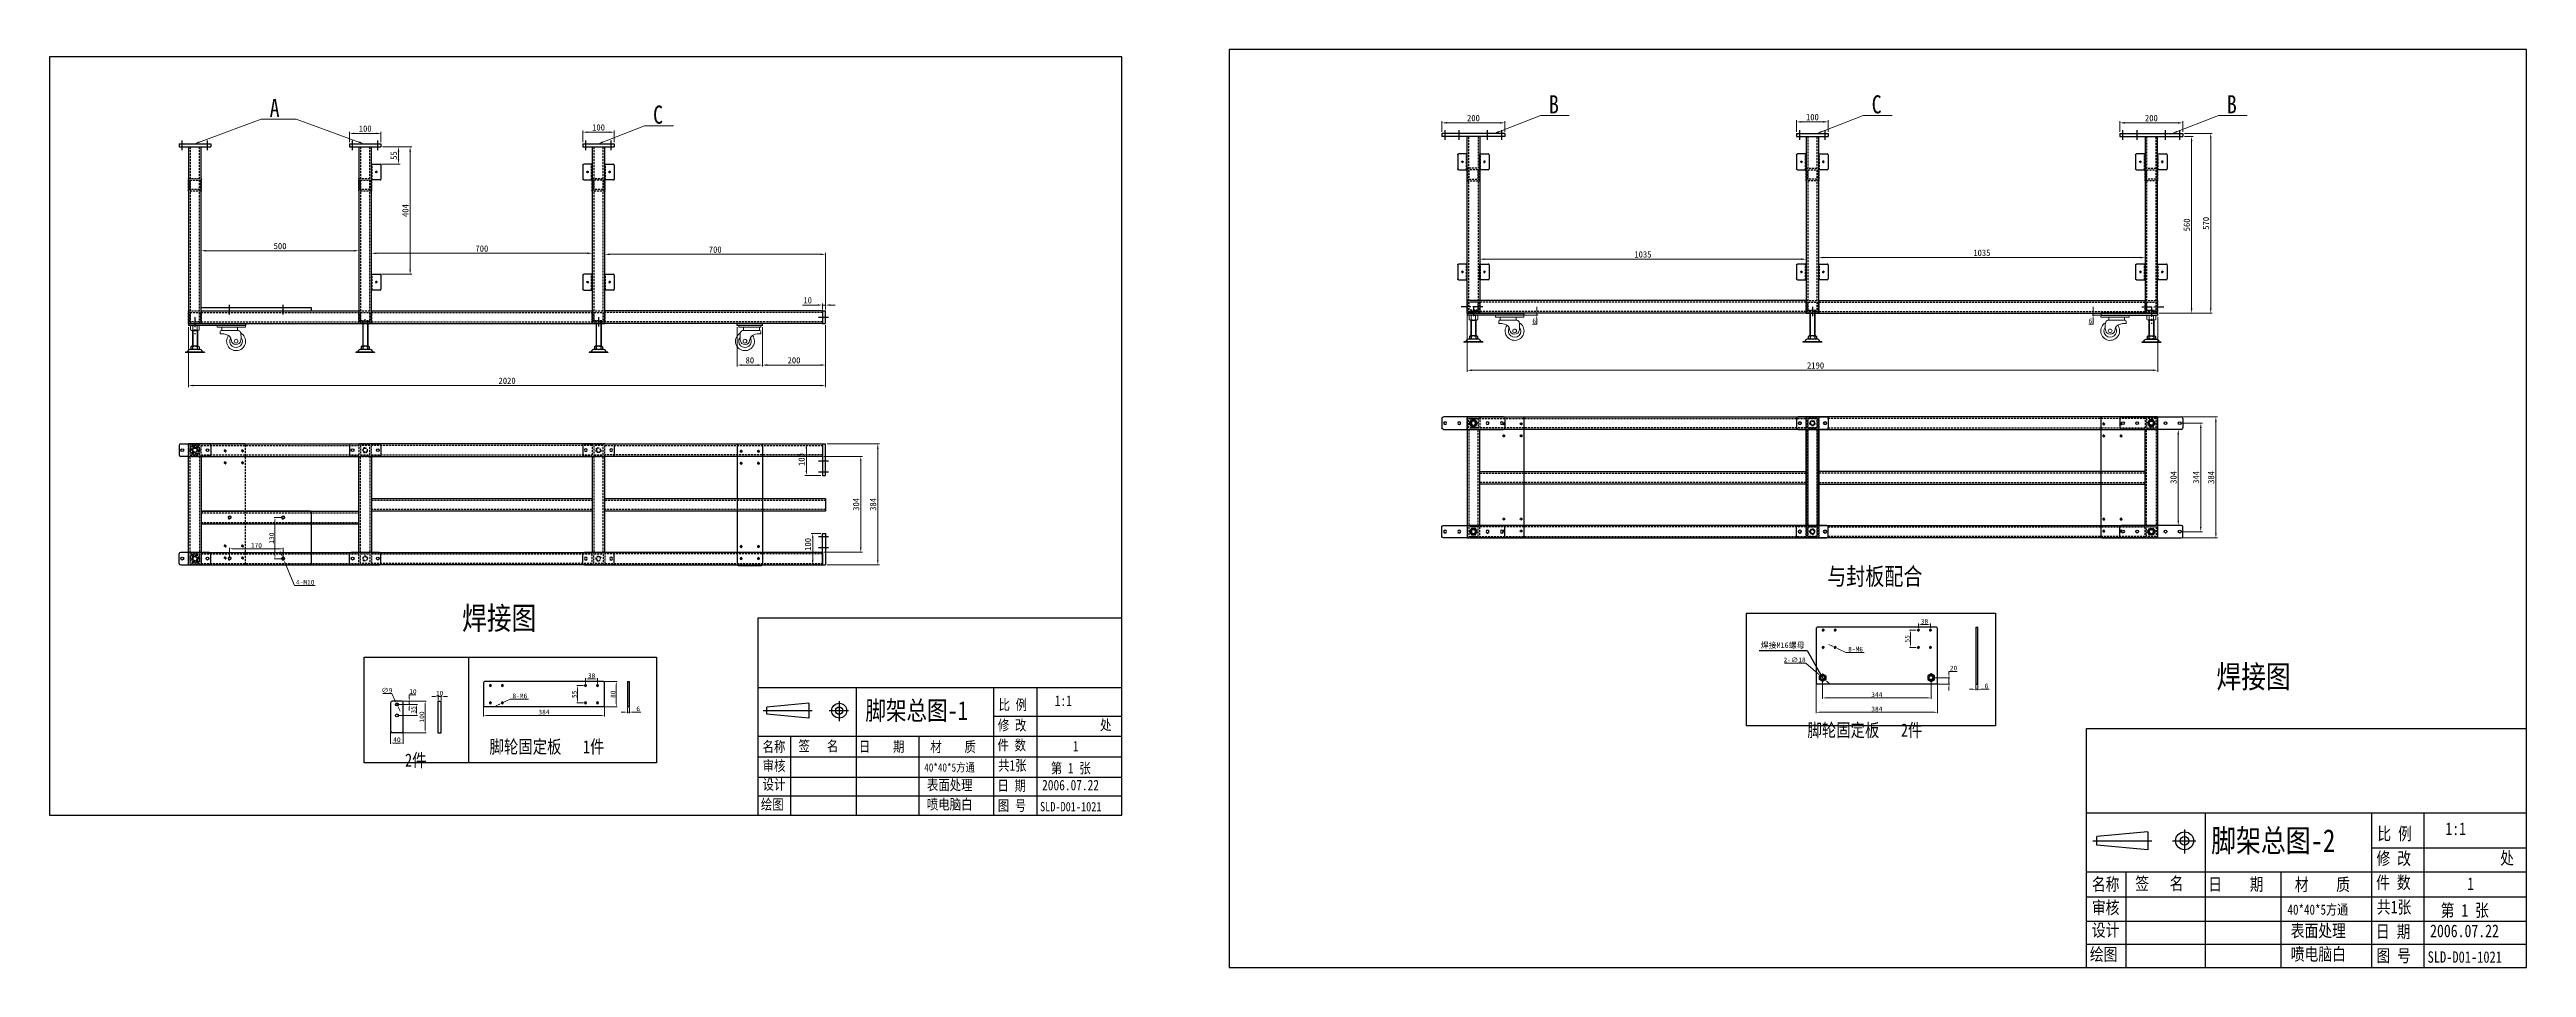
# Model space of a CAD drawing. Header units: millimetres. Extents: x -11986 to -4063, y -41123 to -36325.
# Drawn here: x -11919 to -4063, y -39234 to -36325 of the extents above; entities that cross this region are included whole.
import ezdxf

# ---------------------------------------------------------------- set-up
doc = ezdxf.new("R2010")
doc.units = ezdxf.units.MM
doc.linetypes.add('CENTER', pattern=[50.8, 31.75, -6.35, 6.35, -6.35])
doc.linetypes.add('DASHED2', pattern=[9.525, 6.35, -3.175])
doc.layers.add('DAS', color=4, linetype='DASHED2')
doc.layers.add('sol', color=7, linetype='Continuous', lineweight=20)
doc.styles.add('宋体', font='', dxfattribs={"width": 0.8})
doc.styles.get('宋体').set_extended_font_data('SimSun')
doc.dimstyles.new('ISO-25', dxfattribs={"dimtxt": 5, "dimasz": 4, "dimexe": 1.25, "dimexo": 1, "dimgap": 1, "dimtad": 1, "dimtoh": 1, "dimtxsty": 'Standard', "dimcen": 2.5, "dimclrd": 5, "dimclre": 5, "dimadec": 0, "dimazin": 0, "dimtfac": 1, "dimtmove": 0, "dimatfit": 3, "dimfxl": 1, "dimlwd": 9, "dimlwe": 9, "dimarcsym": 0})
doc.dimstyles.new('ISO-25$0', dxfattribs={"dimtxt": 2.5, "dimasz": 1.5, "dimexe": 1.25, "dimexo": 0.625, "dimtad": 1, "dimdec": 1, "dimzin": 1, "dimdsep": 46, "dimtxsty": 'Standard', "dimcen": 2.5, "dimclrd": 6, "dimclre": 6, "dimclrt": 6, "dimadec": 0, "dimazin": 0, "dimtfac": 1, "dimtdec": 4, "dimtmove": 0, "dimatfit": 3, "dimfxl": 1, "dimtolj": 1, "dimtzin": 0, "dimlwd": 9, "dimlwe": 9, "dimarcsym": 0})
doc.dimstyles.new('ISO-25$3', dxfattribs={"dimtxt": 5, "dimasz": 5, "dimexe": 3, "dimexo": 0.1, "dimtad": 1, "dimtih": 1, "dimtoh": 1, "dimdsep": 46, "dimtxsty": 'Standard', "dimcen": 2.5, "dimclrd": 5, "dimclre": 5, "dimadec": 0, "dimazin": 0, "dimtfac": 1, "dimtmove": 0, "dimatfit": 3, "dimfxl": 1, "dimarcsym": 0})

msp = doc.modelspace()

# ---------------------------------------------------------------- texts
at = {"color": 0, "style": '宋体', "width": 0.8}
for s, height, p in [('A', 57.573, (-11220.396, -36538.661)), ('C', 57.573, (-10004.338, -36559.96)), ('B', 57.573, (-7163.072, -36527.263)), ('C', 57.573, (-6139.56, -36527.263)), ('B', 57.573, (-5013.072, -36527.263)), ('与封板配合', 55.3584, (-6280.788, -38022.26)), ('焊接图', 71.966, (-10610.13, -38163.012)), ('焊接图', 71.966, (-5046.265, -38348.412)), ('脚架总图-1', 59.6652, (-9330.923, -38449.592)), ('比 例', 33.1473, (-8908.805, -38418.163)), ('修 改', 33.1473, (-8911.01, -38482.885)), ('脚轮固定板   2件', 41.7656, (-6343.212, -38503.042)), ('2件', 41.7656, (-10791.21, -38598.105)), ('脚轮固定板   1件', 41.7656, (-10523.005, -38555.585)), ('名称', 33.1473, (-9657.039, -38550.704)), ('签   名', 33.1473, (-9543.315, -38548.852)), ('日    期', 33.1473, (-9351.845, -38550.704)), ('材    质', 33.1473, (-9125.124, -38551.258)), ('件 数', 33.1473, (-8911.897, -38546.032)), ('脚架总图-2', 72.1949, (-5062.768, -38868.361)), ('比 例', 40.1083, (-4535.871, -38830.332)), ('修 改', 40.1083, (-4538.539, -38908.645)), ('名称', 40.1083, (-5441.234, -38990.706)), ('签   名', 40.1083, (-5303.628, -38988.465)), ('日    期', 40.1083, (-5071.949, -38990.706)), ('材    质', 40.1083, (-4797.617, -38991.376)), ('件 数', 40.1083, (-4539.612, -38985.053))]:
    msp.add_text(s, height=height, dxfattribs=at).set_placement(p)
at = {"style": '宋体', "width": 0.8}
for s, height, p in [('1:1', 33.1473, (-8730.494, -38405.376)), ('处', 33.147, (-8587.002, -38482.095)), ('1', 33.147, (-8673.332, -38549.357)), ('设计', 33.1473, (-9657.039, -38670.687)), ('审核', 33.1473, (-9657.039, -38611.685)), ('40*40*5方通', 26.5179, (-9144.332, -38613.696)), ('表面处理', 33.1473, (-9135.93, -38672.398)), ('共1张', 33.1473, (-8910.197, -38610.294)), ('日 期', 33.1473, (-8912.4, -38674.405)), ('2006.07.22', 33.1473, (-8770.547, -38672.774)), ('第 1 张', 33.1473, (-8742.86, -38618.928)), ('绘图', 33.1473, (-9662.394, -38734.246)), ('喷电脑白', 33.1473, (-9135.93, -38733.604)), ('图 号', 33.1473, (-8911.334, -38737.728)), ('SLD-D01-1021', 29.83259, (-8777.051, -38739.541)), ('1:1', 40.1083, (-4320.114, -38814.859)), ('处', 40.108, (-4146.489, -38907.689)), ('1', 40.108, (-4250.948, -38989.076)), ('审核', 40.1083, (-5441.234, -39064.493)), ('40*40*5方通', 32.0866, (-4820.858, -39066.926)), ('共1张', 40.1083, (-4537.555, -39062.81)), ('第 1 张', 40.1083, (-4335.077, -39073.257)), ('设计', 40.1083, (-5441.234, -39135.885)), ('表面处理', 40.1083, (-4810.692, -39137.956)), ('日 期', 40.1083, (-4540.221, -39140.385)), ('2006.07.22', 40.1083, (-4368.579, -39138.411)), ('绘图', 40.1083, (-5447.713, -39212.792)), ('喷电脑白', 40.1083, (-4810.692, -39212.014)), ('图 号', 40.1083, (-4538.931, -39217.005)), ('SLD-D01-1021', 36.09744, (-4376.448, -39219.199))]:
    msp.add_text(s, height=height, dxfattribs=at).set_placement(p)
at = {"insert": (-6422.045, -38213.851), "char_height": 18, "attachment_point": 5}
msp.add_mtext('{\\fSimSun|b0|i0|c134|p54;焊接}M16{\\fSimSun|b0|i0|c134|p54;螺母}', dxfattribs=at)

# ---------------------------------------------------------------- blocks, each defined once
blk = doc.blocks.new('A$C7281443F')
for p, q in [((0, 579.5), (100, 579.5)), ((0, 579.5), (0, 569.5)), ((0, 569.5), (100, 569.5)), ((30, 569.5), (30, 9.5)), ((70, 9.5), (70, 569.5)), ((100, 579.5), (100, 569.5)), ((30, 9.5), (70, 9.5))]:
    blk.add_line(p, q)
at = {"color": 1, "linetype": 'CENTER'}
for p, q in [((10, 559), (10, 590.1)), ((90, 559), (90, 590.1)), ((50, 29.9), (50, 0))]:
    blk.add_line(p, q, dxfattribs=at)
at = {"layer": 'DAS'}
for p, q in [((35, 569.5), (35, 9.5)), ((65, 9.5), (65, 569.5)), ((35, 19.5), (65, 19.5)), ((42, 19.5), (42, 9.5)), ((43.5, 19.5), (43.5, 9.5)), ((56.5, 19.5), (56.5, 9.5)), ((58, 19.5), (58, 9.5))]:
    blk.add_line(p, q, dxfattribs=at)
for points in [[(30, 469.5), (70, 469.5), (70, 429.5), (30, 429.5)], [(35, 464.5), (65, 464.5), (65, 434.5), (35, 434.5)], [(30, 49.5), (70, 49.5), (70, 9.5), (30, 9.5)], [(35, 44.5), (65, 44.5), (65, 14.5), (35, 14.5)]]:
    blk.add_lwpolyline(points, close=True, dxfattribs=at)
blk = doc.blocks.new('A$C39513CAB')
for p, q in [((0, 1), (0, 0)), ((60, 1), (0, 1)), ((60, 0), (0, 0)), ((47, 10), (13, 10)), ((17, 18.5), (17, 11.5)), ((40.4, 20), (19.8, 20)), ((40.2, 20), (19.8, 20)), ((22, 70), (22, 20)), ((22, 70), (38, 70)), ((22.5, 18.5), (22.5, 11.5)), ((23, 70), (23, 20)), ((37, 70), (37, 20)), ((37.5, 18.5), (37.5, 11.5)), ((38, 70), (38, 20)), ((43, 18.5), (43, 11.5)), ((60, 1), (60, 0))]:
    blk.add_line(p, q)
for centre, radius, start, end in [((23.7, -7.5), 20.5, 121.31216, 155.42076), ((19.8, 16.7), 3.27, 32.77908, 147.22092), ((19.8, 13.3), 3.27, 212.77908, 327.22092), ((30, 0.5), 19.5, 67.38014, 112.61986), ((30, 29.5), 19.5, 247.38014, 292.61986), ((40.2, 16.7), 3.27, 32.77908, 147.22092), ((40.2, 13.3), 3.27, 212.77908, 327.22092), ((36.3, -7.5), 20.5, 24.57924, 58.68784)]:
    blk.add_arc(centre, radius, start, end)
blk = doc.blocks.new('A$C2A1D355F')
at = {"layer": 'sol'}
for points in [[(0, 74), (90, 74), (90, 80), (0, 80)], [(0, 74), (90, 74), (90, 80), (0, 80)], [(15, 74), (15, 64), (65, 64), (65, 74)], [(15, 74), (15, 64), (65, 64), (65, 74)]]:
    blk.add_lwpolyline(points, close=True, dxfattribs=at)
blk.add_lwpolyline([(10, 53), (10, 59, -0.414214), (15, 64), (65, 64, -0.264021), (74.9, 59), (75.8, 53)], format="xyb", dxfattribs=at)
blk.add_lwpolyline([(10, 53), (10, 59, -0.414214), (15, 64), (65, 64, -0.264021), (74.9, 59), (75.8, 53)], format="xyb", dxfattribs=at)
blk.add_circle((60.5, 30), 6, dxfattribs=at)
blk.add_circle((60.5, 30), 6, dxfattribs=at)
for radius, start, end in [(30, 143.04327, 60.34353), (30, 143.04327, 60.34353), (20, 148.69938, 37.70444), (20, 148.69938, 37.70444)]:
    blk.add_arc((60.5, 30), radius, start, end, dxfattribs=at)
blk.add_spline([(10, 53), (21.5, 53), (43.2, 40.9), (49.7, 23.6), (70.3, 22.9), (76.2, 38.3), (75.8, 53)], degree=3, dxfattribs=at)
blk.add_spline([(10, 53), (21.5, 53), (43.2, 40.9), (49.7, 23.6), (70.3, 22.9), (76.2, 38.3), (75.8, 53)], degree=3, dxfattribs=at)
blk = doc.blocks.new('A$C15D15F09')
for p, q in [((0, 603.4), (100, 603.4)), ((0, 603.4), (0, 593.4)), ((0, 593.4), (100, 593.4)), ((30, 593.4), (30, 33.4)), ((70, 33.4), (70, 593.4)), ((100, 603.4), (100, 593.4)), ((540, 603.4), (640, 603.4)), ((540, 603.4), (540, 593.4)), ((540, 593.4), (640, 593.4)), ((570, 593.4), (570, 33.4)), ((610, 33.4), (610, 593.4)), ((640, 603.4), (640, 593.4)), ((420, 83.4), (70, 83.4)), ((420, 73.4), (420, 83.4)), ((30, 33.4), (70, 33.4)), ((30, 33.4), (210, 33.4)), ((30, 33.4), (30, 27.4)), ((210, 27.4), (30, 27.4)), ((70, 73.4), (570, 73.4)), ((70, 33.4), (570, 33.4)), ((210, 33.4), (210, 27.4)), ((570, 33.4), (610, 33.4))]:
    blk.add_line(p, q)
at = {"color": 1, "linetype": 'CENTER'}
for p, q in [((10, 582.9), (10, 614)), ((90, 582.9), (90, 614)), ((550, 582.9), (550, 614)), ((630, 582.9), (630, 614)), ((160, 62.1), (160, 92.7)), ((330, 62.1), (330, 92.7)), ((50, 53.9), (50, 0)), ((590, 33.4), (590, 47.7))]:
    blk.add_line(p, q, dxfattribs=at)
at = {"layer": 'DAS'}
for p, q in [((35, 593.4), (35, 33.4)), ((65, 33.4), (65, 593.4)), ((575, 593.4), (575, 33.4)), ((605, 33.4), (605, 593.4)), ((70, 68.4), (570, 68.4)), ((70, 38.4), (570, 38.4)), ((575, 43.4), (605, 43.4)), ((582, 33.4), (582, 43.4)), ((583, 33.4), (583, 43.4)), ((597, 33.4), (597, 43.4)), ((598, 33.4), (598, 43.4))]:
    blk.add_line(p, q, dxfattribs=at)
for points in [[(30, 493.4), (70, 493.4), (70, 453.4), (30, 453.4)], [(35, 488.4), (65, 488.4), (65, 458.4), (35, 458.4)], [(570, 493.4), (610, 493.4), (610, 453.4), (570, 453.4)], [(575, 488.4), (605, 488.4), (605, 458.4), (575, 458.4)], [(30, 73.4), (70, 73.4), (70, 33.4), (30, 33.4)], [(35, 68.4), (65, 68.4), (65, 38.4), (35, 38.4)], [(570, 73.4), (610, 73.4), (610, 33.4), (570, 33.4)], [(575, 68.4), (605, 68.4), (605, 38.4), (575, 38.4)]]:
    blk.add_lwpolyline(points, close=True, dxfattribs=at)
at = {"layer": 'sol'}
for p, q in [((36.1, 25.4), (36.1, 13.4)), ((60.4, 27.4), (39.6, 27.4)), ((60.4, 11.4), (39.6, 11.4)), ((43.1, 25.4), (43.1, 13.4)), ((56.9, 25.4), (56.9, 13.4)), ((63.9, 25.4), (63.9, 13.4))]:
    blk.add_line(p, q, dxfattribs=at)
for points in [[(36.1, 25.4), (39.6, 27.4), (43.1, 25.4)], [(36.1, 13.4), (39.6, 11.4), (43.1, 13.4)], [(56.9, 25.4), (50, 27.4), (43.1, 25.4)], [(56.9, 13.4), (50, 11.4), (43.1, 13.4)], [(63.9, 25.4), (60.4, 27.4), (56.9, 25.4)], [(63.9, 13.4), (60.4, 11.4), (56.9, 13.4)]]:
    blk.add_spline(points, degree=3, dxfattribs=at)
blk = doc.blocks.new('A$C341A4FCE')
at = {"color": 4, "linetype": 'DASHED2'}
for p, q in [((3, 180), (0, 177)), ((0, 177), (0, 3)), ((381, 180), (3, 180)), ((25.9, 171), (18.7, 171)), ((22, 174.9), (22, 167.6)), ((63.9, 171), (56.7, 171)), ((60, 174.9), (60, 167.6)), ((320.1, 171), (327.3, 171)), ((324, 174.9), (324, 167.6)), ((358.1, 171), (365.3, 171)), ((362, 174.9), (362, 167.6)), ((384, 177), (381, 180)), ((384, 3), (384, 177)), ((25.9, 116), (18.7, 116)), ((22, 119.9), (22, 112.6)), ((63.9, 116), (56.7, 116)), ((60, 119.9), (60, 112.6)), ((320.1, 116), (327.3, 116)), ((324, 119.9), (324, 112.6)), ((358.1, 116), (365.3, 116)), ((362, 119.9), (362, 112.6)), ((0, 3), (3, 0)), ((381, 0), (3, 0)), ((381, 0), (384, 3))]:
    blk.add_line(p, q, dxfattribs=at)
for points in [[(30.4, 14), (20, 8), (9.6, 14), (9.6, 26), (20, 32), (30.4, 26)], [(353.6, 14), (364, 8), (374.4, 14), (374.4, 26), (364, 32), (353.6, 26)]]:
    blk.add_lwpolyline(points, close=True, dxfattribs=at)
for centre, radius in [((22, 171), 2.1), ((60, 171), 2.1), ((324, 171), 2.1), ((362, 171), 2.1), ((22, 116), 2.1), ((60, 116), 2.1), ((324, 116), 2.1), ((362, 116), 2.1), ((20, 20), 15), ((20, 20), 8), ((20, 20), 6.5), ((364, 20), 15), ((364, 20), 8), ((364, 20), 6.5)]:
    blk.add_circle(centre, radius, dxfattribs=at)
for centre, radius, start, end in [((22, 171), 3, 0, 270), ((60, 171), 3, 0, 270), ((324, 171), 3, 0, 270), ((362, 171), 3, 0, 270), ((22, 116), 3, 0, 270), ((60, 116), 3, 0, 270), ((324, 116), 3, 0, 270), ((362, 116), 3, 0, 270), ((20, 20), 7, 90, 0), ((364, 20), 7, 180, 90)]:
    blk.add_arc(centre, radius, start, end, dxfattribs=at)
blk = doc.blocks.new('*D1527')
at = {"color": 5, "lineweight": 9, "transparency": 16777216}
for p, q in [((-7595.7, -16017.5), (-7621.9, -16017.5)), ((-7618.9, -16027.5), (-7618.9, -16137.5)), ((-7595.7, -16147.5), (-7621.9, -16147.5))]:
    blk.add_line(p, q, dxfattribs=at)
at = {"color": 5, "transparency": 16777216}
for points in [[(-7620.5, -16027.5), (-7617.2, -16027.5), (-7618.9, -16017.5)], [(-7620.5, -16137.5), (-7617.2, -16137.5), (-7618.9, -16147.5)]]:
    blk.add_solid(points, dxfattribs=at)
at = {"layer": 'Defpoints', "color": 0, "transparency": 16777216}
for p in [(-7592.7, -16017.5), (-7618.9, -16147.5), (-7592.7, -16147.5)]:
    blk.add_point(p, dxfattribs=at)
at = {"color": 0, "transparency": 16777216, "insert": (-7629.4, -16082.5), "char_height": 15, "attachment_point": 5, "rotation": 90}
blk.add_mtext('130', dxfattribs=at)
blk = doc.blocks.new('*D1528')
at = {"color": 5, "lineweight": 9, "transparency": 16777216}
for p, q in [((-7762.7, -16144.5), (-7762.7, -16113.1)), ((-7752.7, -16116.1), (-7602.7, -16116.1)), ((-7592.7, -16144.5), (-7592.7, -16113.1))]:
    blk.add_line(p, q, dxfattribs=at)
at = {"color": 5, "transparency": 16777216}
for points in [[(-7752.7, -16114.4), (-7752.7, -16117.8), (-7762.7, -16116.1)], [(-7602.7, -16114.4), (-7602.7, -16117.8), (-7592.7, -16116.1)]]:
    blk.add_solid(points, dxfattribs=at)
at = {"layer": 'Defpoints', "color": 0, "transparency": 16777216}
for p in [(-7762.7, -16147.5), (-7592.7, -16116.1), (-7592.7, -16147.5)]:
    blk.add_point(p, dxfattribs=at)
at = {"color": 0, "transparency": 16777216, "insert": (-7677.7, -16105.6), "char_height": 15, "attachment_point": 5}
blk.add_mtext('170', dxfattribs=at)
blk = doc.blocks.new('*D1529')
at = {"color": 5, "lineweight": 9, "transparency": 16777216}
for p, q in [((-7598.5, -16133.6), (-7602.3, -16124.4)), ((-7594.7, -16142.8), (-7590.8, -16152.1)), ((-7557.1, -16233), (-7587, -16161.3)), ((-7491.6, -16233), (-7557.1, -16233))]:
    blk.add_line(p, q, dxfattribs=at)
at = {"color": 5, "transparency": 16777216}
for points in [[(-7597, -16133), (-7600, -16134.2), (-7594.7, -16142.8)], [(-7585.4, -16160.7), (-7588.5, -16161.9), (-7590.8, -16152.1)]]:
    blk.add_solid(points, dxfattribs=at)
at = {"layer": 'Defpoints', "color": 0, "transparency": 16777216}
for p in [(-7594.7, -16142.8), (-7590.8, -16152.1)]:
    blk.add_point(p, dxfattribs=at)
at = {"color": 0, "transparency": 16777216, "insert": (-7522.9, -16222.5), "char_height": 15, "attachment_point": 5}
blk.add_mtext('4-M10', dxfattribs=at)
blk = doc.blocks.new('A$C2508060A')
for p, q in [((0, 5), (0, 95)), ((5, 100), (35, 100)), ((40, 95), (40, 5)), ((344, 95), (344, 5)), ((379, 100), (349, 100)), ((384, 5), (384, 95)), ((40, 70), (344, 70)), ((344, 30), (40, 30)), ((5, 0), (35, 0)), ((379, 0), (349, 0))]:
    blk.add_line(p, q)
for centre in [(20, 90), (20, 90), (364, 90), (20, 10), (364, 10)]:
    blk.add_circle(centre, 4.5)
for centre, start, end in [((5, 95), 90, 180), ((35, 95), 0, 90), ((349, 95), 90, 180), ((379, 95), 0, 90), ((5, 5), 180, 270), ((35, 5), 270, 0), ((349, 5), 180, 270), ((379, 5), 270, 0)]:
    blk.add_arc(centre, 5, start, end)
at = {"layer": 'DAS'}
for p, q in [((40, 65), (344, 65)), ((344, 35), (40, 35))]:
    blk.add_line(p, q, dxfattribs=at)
for points in [[(40, 30), (40, 70), (0, 70), (0, 30)], [(35, 35), (35, 65), (5, 65), (5, 35)], [(344, 30), (344, 70), (384, 70), (384, 30)], [(349, 35), (349, 65), (379, 65), (379, 35)]]:
    blk.add_lwpolyline(points, close=True, dxfattribs=at)
for centre in [(20, 50), (364, 50)]:
    blk.add_circle(centre, 6.5, dxfattribs=at)
for centre, start, end in [((20, 50), 180, 90), ((364, 50), 90, 0)]:
    blk.add_arc(centre, 8, start, end, dxfattribs=at)
blk = doc.blocks.new('*D1988')
at = {"color": 5, "lineweight": 9, "transparency": 16777216}
for p, q in [((-10085.6, -38411.4), (-10085.6, -38428)), ((-10079.6, -38411.4), (-10079.6, -38428)), ((-10095.6, -38425), (-10105.6, -38425)), ((-10085.6, -38425), (-10079.6, -38425)), ((-10069.6, -38425), (-10043.6, -38425))]:
    blk.add_line(p, q, dxfattribs=at)
at = {"color": 5, "transparency": 16777216}
for points in [[(-10095.6, -38423.4), (-10095.6, -38426.7), (-10085.6, -38425)], [(-10069.6, -38423.4), (-10069.6, -38426.7), (-10079.6, -38425)]]:
    blk.add_solid(points, dxfattribs=at)
at = {"layer": 'Defpoints', "color": 0, "transparency": 16777216}
for p in [(-10085.6, -38408.4), (-10079.6, -38408.4), (-10079.6, -38425)]:
    blk.add_point(p, dxfattribs=at)
at = {"color": 0, "transparency": 16777216, "insert": (-10051.6, -38414.5), "char_height": 15, "attachment_point": 5}
blk.add_mtext('6', dxfattribs=at)
blk = doc.blocks.new('*D1989')
at = {"color": 5, "lineweight": 9, "transparency": 16777216}
for p, q in [((-10493.7, -38401.2), (-10502.7, -38405.5)), ((-10484.7, -38397), (-10480.2, -38394.8)), ((-10457.5, -38384.1), (-10471.1, -38390.5)), ((-10399.5, -38384.1), (-10457.5, -38384.1))]:
    blk.add_line(p, q, dxfattribs=at)
at = {"color": 5, "transparency": 16777216}
for points in [[(-10494.4, -38399.7), (-10493, -38402.7), (-10484.7, -38397)], [(-10471.8, -38389), (-10470.4, -38392), (-10480.2, -38394.8)]]:
    blk.add_solid(points, dxfattribs=at)
at = {"layer": 'Defpoints', "color": 0, "transparency": 16777216}
for p in [(-10484.7, -38397), (-10480.2, -38394.8)]:
    blk.add_point(p, dxfattribs=at)
at = {"color": 0, "transparency": 16777216, "insert": (-10427, -38373.6), "char_height": 15, "attachment_point": 5}
blk.add_mtext('8-M6', dxfattribs=at)
blk = doc.blocks.new('*D2060')
at = {"color": 5, "lineweight": 9, "transparency": 16777216}
for p, q in [((-10225.3, -38340.9), (-10246.7, -38340.9)), ((-10225.3, -38395.9), (-10246.7, -38395.9)), ((-10243.7, -38350.9), (-10243.7, -38385.9))]:
    blk.add_line(p, q, dxfattribs=at)
at = {"color": 5, "transparency": 16777216}
for points in [[(-10245.4, -38350.9), (-10242.1, -38350.9), (-10243.7, -38340.9)], [(-10245.4, -38385.9), (-10242.1, -38385.9), (-10243.7, -38395.9)]]:
    blk.add_solid(points, dxfattribs=at)
at = {"layer": 'Defpoints', "color": 0, "transparency": 16777216}
for p in [(-10243.7, -38395.9), (-10222.3, -38340.9), (-10222.3, -38395.9)]:
    blk.add_point(p, dxfattribs=at)
at = {"color": 0, "transparency": 16777216, "insert": (-10254.2, -38368.4), "char_height": 15, "attachment_point": 5, "rotation": 90}
blk.add_mtext('55', dxfattribs=at)
blk = doc.blocks.new('*D2061')
at = {"color": 5, "lineweight": 9, "transparency": 16777216}
for p, q in [((-10218.4, -38334), (-10218.4, -38316.9)), ((-10208.4, -38319.9), (-10190.4, -38319.9)), ((-10180.4, -38334), (-10180.4, -38316.9))]:
    blk.add_line(p, q, dxfattribs=at)
at = {"color": 5, "transparency": 16777216}
for points in [[(-10208.4, -38318.2), (-10208.4, -38321.5), (-10218.4, -38319.9)], [(-10190.4, -38318.2), (-10190.4, -38321.5), (-10180.4, -38319.9)]]:
    blk.add_solid(points, dxfattribs=at)
at = {"layer": 'Defpoints', "color": 0, "transparency": 16777216}
for p in [(-10180.4, -38319.9), (-10218.4, -38337), (-10180.4, -38337)]:
    blk.add_point(p, dxfattribs=at)
at = {"color": 0, "transparency": 16777216, "insert": (-10199.4, -38309.4), "char_height": 15, "attachment_point": 5}
blk.add_mtext('38', dxfattribs=at)
blk = doc.blocks.new('*D2053')
at = {"color": 5, "lineweight": 9, "transparency": 16777216}
for p, q in [((-10542.4, -38408.4), (-10542.4, -38438.4)), ((-10158.4, -38408.4), (-10158.4, -38438.4)), ((-10168.4, -38435.4), (-10532.4, -38435.4))]:
    blk.add_line(p, q, dxfattribs=at)
at = {"color": 5, "transparency": 16777216}
for points in [[(-10532.4, -38433.8), (-10532.4, -38437.1), (-10542.4, -38435.4)], [(-10168.4, -38433.8), (-10168.4, -38437.1), (-10158.4, -38435.4)]]:
    blk.add_solid(points, dxfattribs=at)
at = {"layer": 'Defpoints', "color": 0, "transparency": 16777216}
for p in [(-10542.4, -38405.4), (-10158.4, -38405.4), (-10542.4, -38435.4)]:
    blk.add_point(p, dxfattribs=at)
at = {"color": 0, "transparency": 16777216, "insert": (-10350.4, -38424.9), "char_height": 15, "attachment_point": 5}
blk.add_mtext('384', dxfattribs=at)
blk = doc.blocks.new('*D2054')
at = {"color": 5, "lineweight": 9, "transparency": 16777216}
for p, q in [((-10158.4, -38328.4), (-10118.1, -38328.4)), ((-10158.4, -38408.4), (-10118.1, -38408.4)), ((-10121.1, -38338.4), (-10121.1, -38398.4))]:
    blk.add_line(p, q, dxfattribs=at)
at = {"color": 5, "transparency": 16777216}
for points in [[(-10122.7, -38338.4), (-10119.4, -38338.4), (-10121.1, -38328.4)], [(-10122.7, -38398.4), (-10119.4, -38398.4), (-10121.1, -38408.4)]]:
    blk.add_solid(points, dxfattribs=at)
at = {"layer": 'Defpoints', "color": 0, "transparency": 16777216}
for p in [(-10161.4, -38328.4), (-10161.4, -38408.4), (-10121.1, -38408.4)]:
    blk.add_point(p, dxfattribs=at)
at = {"color": 0, "transparency": 16777216, "insert": (-10131.6, -38368.4), "char_height": 15, "attachment_point": 5, "rotation": 90}
blk.add_mtext('80', dxfattribs=at)
blk = doc.blocks.new('A$C43643EE8')
for p, q in [((22, 92), (22, 20)), ((22, 92), (38, 92)), ((23, 92), (23, 20)), ((37, 92), (37, 20)), ((38, 92), (38, 20)), ((0, 1), (0, 0)), ((60, 1), (0, 1)), ((60, 0), (0, 0)), ((47, 10), (13, 10)), ((17, 18.5), (17, 11.5)), ((40.4, 20), (19.8, 20)), ((40.3, 20), (19.8, 20)), ((22.5, 18.5), (22.5, 11.5)), ((37.5, 18.5), (37.5, 11.5)), ((43, 18.5), (43, 11.5)), ((60, 1), (60, 0))]:
    blk.add_line(p, q)
for centre, radius, start, end in [((23.7, -7.5), 20.5, 121.31216, 155.42076), ((19.8, 16.7), 3.27, 32.77908, 147.22092), ((19.8, 13.3), 3.27, 212.77908, 327.22092), ((30, 0.5), 19.5, 67.38014, 112.61986), ((30, 29.5), 19.5, 247.38014, 292.61986), ((40.3, 16.7), 3.27, 32.77908, 147.22092), ((40.3, 13.3), 3.27, 212.77908, 327.22092), ((36.3, -7.5), 20.5, 24.57924, 58.68784)]:
    blk.add_arc(centre, radius, start, end)
blk = doc.blocks.new('*D2067')
at = {"color": 5, "lineweight": 9, "transparency": 16777216}
for p, q in [((-9657.4, -37204.3), (-9657.4, -37329.9)), ((-9457.4, -37198.3), (-9457.4, -37329.9)), ((-9642.4, -37324.9), (-9472.4, -37324.9))]:
    blk.add_line(p, q, dxfattribs=at)
at = {"color": 5, "transparency": 16777216}
for points in [[(-9642.4, -37322.4), (-9642.4, -37327.4), (-9657.4, -37324.9)], [(-9472.4, -37322.4), (-9472.4, -37327.4), (-9457.4, -37324.9)]]:
    blk.add_solid(points, dxfattribs=at)
at = {"layer": 'Defpoints', "color": 0, "transparency": 16777216}
for p in [(-9657.4, -37199.3), (-9457.4, -37193.3), (-9457.4, -37324.9)]:
    blk.add_point(p, dxfattribs=at)
at = {"color": 0, "transparency": 16777216, "insert": (-9557.4, -37309.9), "char_height": 20, "attachment_point": 5}
blk.add_mtext('200', dxfattribs=at)
blk = doc.blocks.new('*D2068')
at = {"color": 5, "lineweight": 9, "transparency": 16777216}
for p, q in [((-9737.4, -37204.3), (-9737.4, -37329.9)), ((-9657.4, -37204.3), (-9657.4, -37329.9)), ((-9672.4, -37324.9), (-9722.4, -37324.9))]:
    blk.add_line(p, q, dxfattribs=at)
at = {"color": 5, "transparency": 16777216}
for points in [[(-9722.4, -37322.4), (-9722.4, -37327.4), (-9737.4, -37324.9)], [(-9672.4, -37322.4), (-9672.4, -37327.4), (-9657.4, -37324.9)]]:
    blk.add_solid(points, dxfattribs=at)
at = {"layer": 'Defpoints', "color": 0, "transparency": 16777216}
for p in [(-9737.4, -37199.3), (-9657.4, -37199.3), (-9737.4, -37324.9)]:
    blk.add_point(p, dxfattribs=at)
at = {"color": 0, "transparency": 16777216, "insert": (-9697.4, -37309.9), "char_height": 20, "attachment_point": 5}
blk.add_mtext('80', dxfattribs=at)
blk = doc.blocks.new('*D2069')
at = {"color": 5, "lineweight": 9, "transparency": 16777216}
for p, q in [((-11477.4, -37204.3), (-11477.4, -37394.8)), ((-9457.4, -37198.3), (-9457.4, -37394.8)), ((-9472.4, -37389.8), (-11462.4, -37389.8))]:
    blk.add_line(p, q, dxfattribs=at)
at = {"color": 5, "transparency": 16777216}
for points in [[(-11462.4, -37387.3), (-11462.4, -37392.3), (-11477.4, -37389.8)], [(-9472.4, -37387.3), (-9472.4, -37392.3), (-9457.4, -37389.8)]]:
    blk.add_solid(points, dxfattribs=at)
at = {"layer": 'Defpoints', "color": 0, "transparency": 16777216}
for p in [(-11477.4, -37199.3), (-9457.4, -37193.3), (-11477.4, -37389.8)]:
    blk.add_point(p, dxfattribs=at)
at = {"color": 0, "transparency": 16777216, "insert": (-10467.4, -37374.8), "char_height": 20, "attachment_point": 5}
blk.add_mtext('2020', dxfattribs=at)
blk = doc.blocks.new('*D2070')
at = {"color": 5, "lineweight": 9, "transparency": 16777216}
for p, q in [((-10157.4, -36918.3), (-10157.4, -36978.9)), ((-10142.4, -36973.9), (-9472.4, -36973.9)), ((-9457.4, -37148.3), (-9457.4, -36968.9))]:
    blk.add_line(p, q, dxfattribs=at)
at = {"color": 5, "transparency": 16777216}
for points in [[(-10142.4, -36971.4), (-10142.4, -36976.4), (-10157.4, -36973.9)], [(-9472.4, -36971.4), (-9472.4, -36976.4), (-9457.4, -36973.9)]]:
    blk.add_solid(points, dxfattribs=at)
at = {"layer": 'Defpoints', "color": 0, "transparency": 16777216}
for p in [(-10157.4, -36913.3), (-9457.4, -36973.9), (-9457.4, -37153.3)]:
    blk.add_point(p, dxfattribs=at)
at = {"color": 0, "transparency": 16777216, "insert": (-9807.4, -36958.9), "char_height": 20, "attachment_point": 5}
blk.add_mtext('700', dxfattribs=at)
blk = doc.blocks.new('*D2071')
at = {"color": 5, "lineweight": 9, "transparency": 16777216}
for p, q in [((-10897.4, -36918.3), (-10897.4, -36975.6)), ((-10197.4, -36918.3), (-10197.4, -36975.6)), ((-10212.4, -36970.6), (-10882.4, -36970.6))]:
    blk.add_line(p, q, dxfattribs=at)
at = {"color": 5, "transparency": 16777216}
for points in [[(-10882.4, -36968.1), (-10882.4, -36973.1), (-10897.4, -36970.6)], [(-10212.4, -36968.1), (-10212.4, -36973.1), (-10197.4, -36970.6)]]:
    blk.add_solid(points, dxfattribs=at)
at = {"layer": 'Defpoints', "color": 0, "transparency": 16777216}
for p in [(-10897.4, -36913.3), (-10197.4, -36913.3), (-10897.4, -36970.6)]:
    blk.add_point(p, dxfattribs=at)
at = {"color": 0, "transparency": 16777216, "insert": (-10547.4, -36955.6), "char_height": 20, "attachment_point": 5}
blk.add_mtext('700', dxfattribs=at)
blk = doc.blocks.new('*D2074')
at = {"color": 5, "lineweight": 9, "transparency": 16777216}
for p, q in [((-10227.4, -36618.3), (-10227.4, -36581.8)), ((-10212.4, -36586.8), (-10142.4, -36586.8)), ((-10127.4, -36618.3), (-10127.4, -36581.8))]:
    blk.add_line(p, q, dxfattribs=at)
at = {"color": 5, "transparency": 16777216}
for points in [[(-10212.4, -36584.3), (-10212.4, -36589.3), (-10227.4, -36586.8)], [(-10142.4, -36584.3), (-10142.4, -36589.3), (-10127.4, -36586.8)]]:
    blk.add_solid(points, dxfattribs=at)
at = {"layer": 'Defpoints', "color": 0, "transparency": 16777216}
for p in [(-10127.4, -36586.8), (-10227.4, -36623.3), (-10127.4, -36623.3)]:
    blk.add_point(p, dxfattribs=at)
at = {"color": 0, "transparency": 16777216, "insert": (-10177.4, -36571.8), "char_height": 20, "attachment_point": 5}
blk.add_mtext('100', dxfattribs=at)
blk = doc.blocks.new('*D2075')
at = {"color": 5, "lineweight": 9, "transparency": 16777216}
for p, q in [((-10967.4, -36618.3), (-10967.4, -36585.7)), ((-10882.4, -36590.7), (-10952.4, -36590.7)), ((-10867.4, -36618.3), (-10867.4, -36585.7))]:
    blk.add_line(p, q, dxfattribs=at)
at = {"color": 5, "transparency": 16777216}
for points in [[(-10952.4, -36588.2), (-10952.4, -36593.2), (-10967.4, -36590.7)], [(-10882.4, -36588.2), (-10882.4, -36593.2), (-10867.4, -36590.7)]]:
    blk.add_solid(points, dxfattribs=at)
at = {"layer": 'Defpoints', "color": 0, "transparency": 16777216}
for p in [(-10967.4, -36590.7), (-10967.4, -36623.3), (-10867.4, -36623.3)]:
    blk.add_point(p, dxfattribs=at)
at = {"color": 0, "transparency": 16777216, "insert": (-10917.4, -36575.7), "char_height": 20, "attachment_point": 5}
blk.add_mtext('100', dxfattribs=at)
blk = doc.blocks.new('*D2076')
at = {"color": 5, "lineweight": 9, "transparency": 16777216}
for p, q in [((-11437.4, -36918.3), (-11437.4, -36967.6)), ((-10937.4, -36918.3), (-10937.4, -36967.6)), ((-11422.4, -36962.6), (-10952.4, -36962.6))]:
    blk.add_line(p, q, dxfattribs=at)
at = {"color": 5, "transparency": 16777216}
for points in [[(-11422.4, -36960.1), (-11422.4, -36965.1), (-11437.4, -36962.6)], [(-10952.4, -36960.1), (-10952.4, -36965.1), (-10937.4, -36962.6)]]:
    blk.add_solid(points, dxfattribs=at)
at = {"layer": 'Defpoints', "color": 0, "transparency": 16777216}
for p in [(-11437.4, -36913.3), (-10937.4, -36913.3), (-10937.4, -36962.6)]:
    blk.add_point(p, dxfattribs=at)
at = {"color": 0, "transparency": 16777216, "insert": (-11187.4, -36947.6), "char_height": 20, "attachment_point": 5}
blk.add_mtext('500', dxfattribs=at)
blk = doc.blocks.new('*D1990')
at = {"color": 5, "lineweight": 9, "transparency": 16777216}
for p, q in [((-9452.4, -37574.5), (-9286.7, -37574.5)), ((-9291.7, -37943.5), (-9291.7, -37589.5)), ((-9452.4, -37958.5), (-9286.7, -37958.5))]:
    blk.add_line(p, q, dxfattribs=at)
at = {"color": 5, "transparency": 16777216}
for points in [[(-9294.2, -37589.5), (-9289.2, -37589.5), (-9291.7, -37574.5)], [(-9294.2, -37943.5), (-9289.2, -37943.5), (-9291.7, -37958.5)]]:
    blk.add_solid(points, dxfattribs=at)
at = {"layer": 'Defpoints', "color": 0, "transparency": 16777216}
for p in [(-9457.4, -37574.5), (-9291.7, -37574.5), (-9457.4, -37958.5)]:
    blk.add_point(p, dxfattribs=at)
at = {"color": 0, "transparency": 16777216, "insert": (-9306.7, -37766.5), "char_height": 20, "attachment_point": 5, "rotation": 90}
blk.add_mtext('384', dxfattribs=at)
blk = doc.blocks.new('*D1991')
at = {"color": 5, "lineweight": 9, "transparency": 16777216}
for p, q in [((-9462.4, -37614.5), (-9340.6, -37614.5)), ((-9345.6, -37629.5), (-9345.6, -37903.5)), ((-9462.4, -37918.5), (-9340.6, -37918.5))]:
    blk.add_line(p, q, dxfattribs=at)
at = {"color": 5, "transparency": 16777216}
for points in [[(-9348.1, -37629.5), (-9343.1, -37629.5), (-9345.6, -37614.5)], [(-9348.1, -37903.5), (-9343.1, -37903.5), (-9345.6, -37918.5)]]:
    blk.add_solid(points, dxfattribs=at)
at = {"layer": 'Defpoints', "color": 0, "transparency": 16777216}
for p in [(-9467.4, -37614.5), (-9467.4, -37918.5), (-9345.6, -37918.5)]:
    blk.add_point(p, dxfattribs=at)
at = {"color": 0, "transparency": 16777216, "insert": (-9360.6, -37766.5), "char_height": 20, "attachment_point": 5, "rotation": 90}
blk.add_mtext('304', dxfattribs=at)
blk = doc.blocks.new('A$C2925140C')
for p, q in [((3, 80), (0, 77)), ((381, 80), (3, 80)), ((384, 77), (381, 80)), ((0, 77), (0, 3)), ((3, 0), (0, 3)), ((381, 0), (3, 0)), ((381, 0), (384, 3)), ((384, 3), (384, 77))]:
    blk.add_line(p, q)
at = {"color": 1}
for p, q in [((25.9, 67.5), (18.7, 67.5)), ((25.9, 12.5), (18.7, 12.5)), ((22, 71.4), (22, 64.1)), ((22, 16.4), (22, 9.1)), ((63.9, 67.5), (56.7, 67.5)), ((63.9, 12.5), (56.7, 12.5)), ((60, 71.4), (60, 64.1)), ((60, 16.4), (60, 9.1)), ((320.1, 67.5), (327.3, 67.5)), ((320.1, 12.5), (327.3, 12.5)), ((324, 71.4), (324, 64.1)), ((324, 16.4), (324, 9.1)), ((358.1, 67.5), (365.3, 67.5)), ((358.1, 12.5), (365.3, 12.5)), ((362, 71.4), (362, 64.1)), ((362, 16.4), (362, 9.1))]:
    blk.add_line(p, q, dxfattribs=at)
for centre in [(22, 67.5), (22, 12.5), (60, 67.5), (60, 12.5), (324, 67.5), (324, 12.5), (362, 67.5), (362, 12.5)]:
    blk.add_circle(centre, 2.1)
for centre in [(22, 67.5), (22, 12.5), (60, 67.5), (60, 12.5), (324, 67.5), (324, 12.5), (362, 67.5), (362, 12.5)]:
    blk.add_arc(centre, 3, 0, 270)
blk = doc.blocks.new('A$C5D72291D')
at = {"layer": 'sol'}
for points in [[(80.5, 74), (10.5, 74), (10.5, 80), (80.5, 80)], [(80.5, 74), (10.5, 74), (10.5, 80), (80.5, 80)], [(75.5, 74), (75.5, 64), (25.5, 64), (25.5, 74)], [(75.5, 74), (75.5, 64), (25.5, 64), (25.5, 74)]]:
    blk.add_lwpolyline(points, close=True, dxfattribs=at)
blk.add_lwpolyline([(80.5, 53), (80.5, 59, 0.414214), (75.5, 64), (25.5, 64, 0.264021), (15.6, 59), (14.7, 53)], format="xyb", dxfattribs=at)
blk.add_lwpolyline([(80.5, 53), (80.5, 59, 0.414214), (75.5, 64), (25.5, 64, 0.264021), (15.6, 59), (14.7, 53)], format="xyb", dxfattribs=at)
blk.add_circle((30, 30), 6, dxfattribs=at)
blk.add_circle((30, 30), 6, dxfattribs=at)
for radius, start, end in [(30, 119.65647, 36.95673), (30, 119.65647, 36.95673), (20, 142.29556, 31.30062), (20, 142.29556, 31.30062)]:
    blk.add_arc((30, 30), radius, start, end, dxfattribs=at)
blk.add_open_spline([(80.5, 53), (76.7, 53.2), (64.8, 53.9), (44, 45.5), (45.5, 19.2), (17.3, 18.5), (13.6, 38.1), (14.3, 48.2), (14.7, 53)], degree=3, knots=[0, 0, 0, 0, 11.455017, 36.32866, 54.826358, 75.433281, 91.867632, 106.622864, 106.622864, 106.622864, 106.622864], dxfattribs=at)
blk.add_open_spline([(80.5, 53), (76.7, 53.2), (64.8, 53.9), (44, 45.5), (45.5, 19.2), (17.3, 18.5), (13.6, 38.1), (14.3, 48.2), (14.7, 53)], degree=3, knots=[0, 0, 0, 0, 11.455017, 36.32866, 54.826358, 75.433281, 91.867632, 106.622864, 106.622864, 106.622864, 106.622864], dxfattribs=at)
blk = doc.blocks.new('A$C3CC60F40')
for p, q in [((0, 50), (27, 50)), ((0, 0), (0, 50)), ((30, 47), (30, 3)), ((27, 0), (0, 0))]:
    blk.add_line(p, q)
blk.add_circle((15, 25), 2)
for centre, radius, start, end in [((15, 25), 2.5, 0, 270), ((27, 47), 3, 0, 90), ((27, 3), 3, 270, 0)]:
    blk.add_arc(centre, radius, start, end)
at = {"layer": 'DAS'}
blk.add_line((2, 0), (2, 50), dxfattribs=at)
blk = doc.blocks.new('*D2016')
at = {"color": 5, "lineweight": 9, "transparency": 16777216}
for p, q in [((-10862.4, -36633.3), (-10806.7, -36633.3)), ((-10811.7, -36673.3), (-10811.7, -36648.3)), ((-10865.4, -36688.3), (-10806.7, -36688.3))]:
    blk.add_line(p, q, dxfattribs=at)
at = {"color": 5, "transparency": 16777216}
for points in [[(-10814.2, -36648.3), (-10809.2, -36648.3), (-10811.7, -36633.3)], [(-10814.2, -36673.3), (-10809.2, -36673.3), (-10811.7, -36688.3)]]:
    blk.add_solid(points, dxfattribs=at)
at = {"layer": 'Defpoints', "color": 0, "transparency": 16777216}
for p in [(-10867.4, -36633.3), (-10811.7, -36633.3), (-10870.4, -36688.3)]:
    blk.add_point(p, dxfattribs=at)
at = {"color": 0, "transparency": 16777216, "insert": (-10826.7, -36660.8), "char_height": 20, "attachment_point": 5, "rotation": 90}
blk.add_mtext('55', dxfattribs=at)
blk = doc.blocks.new('*D1982')
at = {"color": 5, "lineweight": 9, "transparency": 16777216}
for p, q in [((-10862.4, -36633.3), (-10769.9, -36633.3)), ((-10774.9, -36648.3), (-10774.9, -37022.3)), ((-10865.4, -37037.3), (-10769.9, -37037.3))]:
    blk.add_line(p, q, dxfattribs=at)
at = {"color": 5, "transparency": 16777216}
for points in [[(-10777.4, -36648.3), (-10772.4, -36648.3), (-10774.9, -36633.3)], [(-10777.4, -37022.3), (-10772.4, -37022.3), (-10774.9, -37037.3)]]:
    blk.add_solid(points, dxfattribs=at)
at = {"layer": 'Defpoints', "color": 0, "transparency": 16777216}
for p in [(-10867.4, -36633.3), (-10870.4, -37037.3), (-10774.9, -37037.3)]:
    blk.add_point(p, dxfattribs=at)
at = {"color": 0, "transparency": 16777216, "insert": (-10789.9, -36835.3), "char_height": 20, "attachment_point": 5, "rotation": 90}
blk.add_mtext('404', dxfattribs=at)
blk = doc.blocks.new('*D1993')
at = {"color": 5, "lineweight": 9, "transparency": 16777216}
for p, q in [((-6377.6, -36585.6), (-6377.6, -36549.1)), ((-6362.6, -36554.1), (-6292.6, -36554.1)), ((-6277.6, -36585.6), (-6277.6, -36549.1))]:
    blk.add_line(p, q, dxfattribs=at)
at = {"color": 5, "transparency": 16777216}
for points in [[(-6362.6, -36551.6), (-6362.6, -36556.6), (-6377.6, -36554.1)], [(-6292.6, -36551.6), (-6292.6, -36556.6), (-6277.6, -36554.1)]]:
    blk.add_solid(points, dxfattribs=at)
at = {"layer": 'Defpoints', "color": 0, "transparency": 16777216}
for p in [(-6377.6, -36590.6), (-6277.6, -36554.1), (-6277.6, -36590.6)]:
    blk.add_point(p, dxfattribs=at)
at = {"color": 0, "transparency": 16777216, "insert": (-6327.6, -36539.1), "char_height": 20, "attachment_point": 5}
blk.add_mtext('100', dxfattribs=at)
blk = doc.blocks.new('*D1994')
at = {"color": 5, "lineweight": 9, "transparency": 16777216}
for p, q in [((-6307.6, -37115.6), (-6307.6, -36979.2)), ((-6292.6, -36984.2), (-5287.6, -36984.2)), ((-5272.6, -37115.6), (-5272.6, -36979.2))]:
    blk.add_line(p, q, dxfattribs=at)
at = {"color": 5, "transparency": 16777216}
for points in [[(-6292.6, -36981.7), (-6292.6, -36986.7), (-6307.6, -36984.2)], [(-5287.6, -36981.7), (-5287.6, -36986.7), (-5272.6, -36984.2)]]:
    blk.add_solid(points, dxfattribs=at)
at = {"layer": 'Defpoints', "color": 0, "transparency": 16777216}
for p in [(-5272.6, -36984.2), (-6307.6, -37120.6), (-5272.6, -37120.6)]:
    blk.add_point(p, dxfattribs=at)
at = {"color": 0, "transparency": 16777216, "insert": (-5790.1, -36969.2), "char_height": 20, "attachment_point": 5}
blk.add_mtext('1035', dxfattribs=at)
blk = doc.blocks.new('*D1968')
at = {"color": 5, "lineweight": 9, "transparency": 16777216}
for p, q in [((-7382.6, -37115.6), (-7382.6, -36984.3)), ((-7367.6, -36989.3), (-6362.6, -36989.3)), ((-6347.6, -37115.6), (-6347.6, -36984.3))]:
    blk.add_line(p, q, dxfattribs=at)
at = {"color": 5, "transparency": 16777216}
for points in [[(-7367.6, -36986.8), (-7367.6, -36991.8), (-7382.6, -36989.3)], [(-6362.6, -36986.8), (-6362.6, -36991.8), (-6347.6, -36989.3)]]:
    blk.add_solid(points, dxfattribs=at)
at = {"layer": 'Defpoints', "color": 0, "transparency": 16777216}
for p in [(-6347.6, -36989.3), (-7382.6, -37120.6), (-6347.6, -37120.6)]:
    blk.add_point(p, dxfattribs=at)
at = {"color": 0, "transparency": 16777216, "insert": (-6865.1, -36974.3), "char_height": 20, "attachment_point": 5}
blk.add_mtext('1035', dxfattribs=at)
blk = doc.blocks.new('*D1995')
at = {"color": 5, "lineweight": 9, "transparency": 16777216}
for p, q in [((-5948.2, -38316), (-5891.5, -38316)), ((-5894.5, -38306), (-5894.5, -38296)), ((-5894.5, -38296), (-5869, -38296)), ((-5894.5, -38336), (-5894.5, -38316)), ((-5931.2, -38336), (-5891.5, -38336)), ((-5894.5, -38346), (-5894.5, -38356))]:
    blk.add_line(p, q, dxfattribs=at)
at = {"color": 5, "transparency": 16777216}
for points in [[(-5896.1, -38306), (-5892.8, -38306), (-5894.5, -38316)], [(-5896.1, -38346), (-5892.8, -38346), (-5894.5, -38336)]]:
    blk.add_solid(points, dxfattribs=at)
at = {"layer": 'Defpoints', "color": 0, "transparency": 16777216}
for p in [(-5951.2, -38316), (-5934.2, -38336), (-5894.5, -38336)]:
    blk.add_point(p, dxfattribs=at)
at = {"color": 0, "transparency": 16777216, "insert": (-5880.2, -38285.5), "char_height": 15, "attachment_point": 5}
blk.add_mtext('20', dxfattribs=at)
blk = doc.blocks.new('*D1996')
at = {"color": 5, "lineweight": 9, "transparency": 16777216}
for p, q in [((-6315.2, -38336), (-6315.2, -38428.6)), ((-5931.2, -38336), (-5931.2, -38428.6)), ((-5941.2, -38425.6), (-6305.2, -38425.6))]:
    blk.add_line(p, q, dxfattribs=at)
at = {"color": 5, "transparency": 16777216}
for points in [[(-6305.2, -38423.9), (-6305.2, -38427.2), (-6315.2, -38425.6)], [(-5941.2, -38423.9), (-5941.2, -38427.2), (-5931.2, -38425.6)]]:
    blk.add_solid(points, dxfattribs=at)
at = {"layer": 'Defpoints', "color": 0, "transparency": 16777216}
for p in [(-6315.2, -38333), (-5931.2, -38333), (-6315.2, -38425.6)]:
    blk.add_point(p, dxfattribs=at)
at = {"color": 0, "transparency": 16777216, "insert": (-6123.2, -38415.1), "char_height": 15, "attachment_point": 5}
blk.add_mtext('384', dxfattribs=at)
blk = doc.blocks.new('*D1969')
at = {"color": 5, "lineweight": 9, "transparency": 16777216}
for p, q in [((-6295.2, -38319), (-6295.2, -38383)), ((-5951.2, -38319), (-5951.2, -38383)), ((-6285.2, -38380), (-5961.2, -38380))]:
    blk.add_line(p, q, dxfattribs=at)
at = {"color": 5, "transparency": 16777216}
for points in [[(-6285.2, -38378.4), (-6285.2, -38381.7), (-6295.2, -38380)], [(-5961.2, -38378.4), (-5961.2, -38381.7), (-5951.2, -38380)]]:
    blk.add_solid(points, dxfattribs=at)
at = {"layer": 'Defpoints', "color": 0, "transparency": 16777216}
for p in [(-6295.2, -38316), (-5951.2, -38316), (-5951.2, -38380)]:
    blk.add_point(p, dxfattribs=at)
at = {"color": 0, "transparency": 16777216, "insert": (-6123.2, -38369.5), "char_height": 15, "attachment_point": 5}
blk.add_mtext('344', dxfattribs=at)
blk = doc.blocks.new('*D2002')
at = {"color": 5, "lineweight": 9, "transparency": 16777216}
for p, q in [((-5819.3, -38352.6), (-5829.3, -38352.6)), ((-5809.3, -38339), (-5809.3, -38355.6)), ((-5809.3, -38352.6), (-5803.3, -38352.6)), ((-5803.3, -38339), (-5803.3, -38355.6)), ((-5793.3, -38352.6), (-5767.3, -38352.6))]:
    blk.add_line(p, q, dxfattribs=at)
at = {"color": 5, "transparency": 16777216}
for points in [[(-5819.3, -38351), (-5819.3, -38354.3), (-5809.3, -38352.6)], [(-5793.3, -38351), (-5793.3, -38354.3), (-5803.3, -38352.6)]]:
    blk.add_solid(points, dxfattribs=at)
at = {"layer": 'Defpoints', "color": 0, "transparency": 16777216}
for p in [(-5809.3, -38336), (-5803.3, -38336), (-5803.3, -38352.6)]:
    blk.add_point(p, dxfattribs=at)
at = {"color": 0, "transparency": 16777216, "insert": (-5775.3, -38342.1), "char_height": 15, "attachment_point": 5}
blk.add_mtext('6', dxfattribs=at)
blk = doc.blocks.new('*D1970')
at = {"color": 5, "lineweight": 9, "transparency": 16777216}
for p, q in [((-6266.5, -38214.6), (-6275.5, -38210.3)), ((-6257.5, -38218.9), (-6253, -38221)), ((-6221.3, -38236.1), (-6243.9, -38225.3)), ((-6163.3, -38236.1), (-6221.3, -38236.1))]:
    blk.add_line(p, q, dxfattribs=at)
at = {"color": 5, "transparency": 16777216}
for points in [[(-6265.8, -38213.1), (-6267.2, -38216.1), (-6257.5, -38218.9)], [(-6243.2, -38223.8), (-6244.6, -38226.8), (-6253, -38221)]]:
    blk.add_solid(points, dxfattribs=at)
at = {"layer": 'Defpoints', "color": 0, "transparency": 16777216}
for p in [(-6257.5, -38218.9), (-6253, -38221)]:
    blk.add_point(p, dxfattribs=at)
at = {"color": 0, "transparency": 16777216, "insert": (-6190.8, -38225.6), "char_height": 15, "attachment_point": 5}
blk.add_mtext('8-M6', dxfattribs=at)
blk = doc.blocks.new('*D2003')
at = {"color": 5, "lineweight": 9, "transparency": 16777216}
for p, q in [((-5998.1, -38165), (-6019.5, -38165)), ((-6016.5, -38175), (-6016.5, -38210)), ((-5998.1, -38220), (-6019.5, -38220))]:
    blk.add_line(p, q, dxfattribs=at)
at = {"color": 5, "transparency": 16777216}
for points in [[(-6018.2, -38175), (-6014.9, -38175), (-6016.5, -38165)], [(-6018.2, -38210), (-6014.9, -38210), (-6016.5, -38220)]]:
    blk.add_solid(points, dxfattribs=at)
at = {"layer": 'Defpoints', "color": 0, "transparency": 16777216}
for p in [(-5995.1, -38165), (-6016.5, -38220), (-5995.1, -38220)]:
    blk.add_point(p, dxfattribs=at)
at = {"color": 0, "transparency": 16777216, "insert": (-6027, -38192.5), "char_height": 15, "attachment_point": 5, "rotation": 90}
blk.add_mtext('55', dxfattribs=at)
blk = doc.blocks.new('*D2004')
at = {"color": 5, "lineweight": 9, "transparency": 16777216}
for p, q in [((-5991.2, -38158.1), (-5991.2, -38144.5)), ((-5981.2, -38147.5), (-5963.2, -38147.5)), ((-5953.2, -38158.1), (-5953.2, -38144.5))]:
    blk.add_line(p, q, dxfattribs=at)
at = {"color": 5, "transparency": 16777216}
for points in [[(-5981.2, -38145.8), (-5981.2, -38149.1), (-5991.2, -38147.5)], [(-5963.2, -38145.8), (-5963.2, -38149.1), (-5953.2, -38147.5)]]:
    blk.add_solid(points, dxfattribs=at)
at = {"layer": 'Defpoints', "color": 0, "transparency": 16777216}
for p in [(-5991.2, -38161.1), (-5953.2, -38147.5), (-5953.2, -38161.1)]:
    blk.add_point(p, dxfattribs=at)
at = {"color": 0, "transparency": 16777216, "insert": (-5972.2, -38137), "char_height": 15, "attachment_point": 5}
blk.add_mtext('38', dxfattribs=at)
blk = doc.blocks.new('*D2005')
at = {"color": 5, "lineweight": 9, "transparency": 16777216}
for p, q in [((-6416.6, -38270), (-6348.6, -38270)), ((-6348.6, -38270), (-6309.6, -38303.6)), ((-6288.4, -38321.8), (-6302, -38310.1)), ((-6280.8, -38328.4), (-6273.2, -38334.9))]:
    blk.add_line(p, q, dxfattribs=at)
at = {"color": 5, "transparency": 16777216}
for points in [[(-6308.5, -38302.3), (-6310.7, -38304.8), (-6302, -38310.1)], [(-6279.7, -38327.1), (-6281.9, -38329.6), (-6288.4, -38321.8)]]:
    blk.add_solid(points, dxfattribs=at)
at = {"layer": 'Defpoints', "color": 0, "transparency": 16777216}
for p in [(-6302, -38310.1), (-6288.4, -38321.8)]:
    blk.add_point(p, dxfattribs=at)
at = {"color": 0, "transparency": 16777216, "insert": (-6384.1, -38259.5), "char_height": 15, "attachment_point": 5}
blk.add_mtext('2-∅18', dxfattribs=at)
blk = doc.blocks.new('A$C3BF5198F')
for p, q in [((3, 180), (0, 177)), ((0, 177), (0, 3)), ((381, 180), (3, 180)), ((384, 177), (381, 180)), ((384, 3), (384, 177)), ((0, 3), (3, 0)), ((381, 0), (384, 3)), ((381, 0), (3, 0))]:
    blk.add_line(p, q)
at = {"color": 1}
for p, q in [((25.9, 171), (18.7, 171)), ((22, 174.9), (22, 167.6)), ((63.9, 171), (56.7, 171)), ((60, 174.9), (60, 167.6)), ((320.1, 171), (327.3, 171)), ((324, 174.9), (324, 167.6)), ((358.1, 171), (365.3, 171)), ((362, 174.9), (362, 167.6)), ((25.9, 116), (18.7, 116)), ((22, 119.9), (22, 112.6)), ((63.9, 116), (56.7, 116)), ((60, 119.9), (60, 112.6)), ((320.1, 116), (327.3, 116)), ((324, 119.9), (324, 112.6)), ((358.1, 116), (365.3, 116)), ((362, 119.9), (362, 112.6))]:
    blk.add_line(p, q, dxfattribs=at)
for points in [[(30.4, 14), (20, 8), (9.6, 14), (9.6, 26), (20, 32), (30.4, 26)], [(353.6, 14), (364, 8), (374.4, 14), (374.4, 26), (364, 32), (353.6, 26)]]:
    blk.add_lwpolyline(points, close=True)
for centre, radius in [((22, 171), 2.1), ((60, 171), 2.1), ((324, 171), 2.1), ((362, 171), 2.1), ((22, 116), 2.1), ((60, 116), 2.1), ((324, 116), 2.1), ((362, 116), 2.1), ((20, 20), 9), ((20, 20), 6.5), ((364, 20), 9), ((364, 20), 6.5)]:
    blk.add_circle(centre, radius)
for centre, radius, start, end in [((22, 171), 3, 0, 270), ((60, 171), 3, 0, 270), ((324, 171), 3, 0, 270), ((362, 171), 3, 0, 270), ((22, 116), 3, 0, 270), ((60, 116), 3, 0, 270), ((324, 116), 3, 0, 270), ((362, 116), 3, 0, 270), ((20, 20), 7, 90, 0), ((364, 20), 7, 180, 90)]:
    blk.add_arc(centre, radius, start, end)
blk = doc.blocks.new('*D2006')
at = {"color": 5, "lineweight": 9, "transparency": 16777216}
for p, q in [((-5437.4, -37150.6), (-5437.4, -37140.6)), ((-5437.4, -37195.5), (-5450.4, -37195.5)), ((-5415.6, -37160.6), (-5440.4, -37160.6)), ((-5415.6, -37166.6), (-5440.4, -37166.6)), ((-5437.4, -37160.6), (-5437.4, -37166.6)), ((-5437.4, -37176.6), (-5437.4, -37195.5))]:
    blk.add_line(p, q, dxfattribs=at)
at = {"color": 5, "transparency": 16777216}
for points in [[(-5439, -37150.6), (-5435.7, -37150.6), (-5437.4, -37160.6)], [(-5439, -37176.6), (-5435.7, -37176.6), (-5437.4, -37166.6)]]:
    blk.add_solid(points, dxfattribs=at)
at = {"layer": 'Defpoints', "color": 0, "transparency": 16777216}
for p in [(-5437.4, -37160.6), (-5412.6, -37160.6), (-5412.6, -37166.6)]:
    blk.add_point(p, dxfattribs=at)
at = {"color": 0, "transparency": 16777216, "insert": (-5445.4, -37185), "char_height": 15, "attachment_point": 5}
blk.add_mtext('6', dxfattribs=at)
blk = doc.blocks.new('*D1971')
at = {"color": 5, "lineweight": 9, "transparency": 16777216}
for p, q in [((-5202.6, -37489), (-5043, -37489)), ((-5048, -37504), (-5048, -37858)), ((-5202.6, -37873), (-5043, -37873))]:
    blk.add_line(p, q, dxfattribs=at)
at = {"color": 5, "transparency": 16777216}
for points in [[(-5050.5, -37504), (-5045.5, -37504), (-5048, -37489)], [(-5050.5, -37858), (-5045.5, -37858), (-5048, -37873)]]:
    blk.add_solid(points, dxfattribs=at)
at = {"layer": 'Defpoints', "color": 0, "transparency": 16777216}
for p in [(-5207.6, -37489), (-5207.6, -37873), (-5048, -37873)]:
    blk.add_point(p, dxfattribs=at)
at = {"color": 0, "transparency": 16777216, "insert": (-5063, -37681), "char_height": 20, "attachment_point": 5, "rotation": 90}
blk.add_mtext('384', dxfattribs=at)
blk = doc.blocks.new('*D1972')
at = {"color": 5, "lineweight": 9, "transparency": 16777216}
for p, q in [((-5157.6, -37509), (-5090.8, -37509)), ((-5095.8, -37838), (-5095.8, -37524)), ((-5157.6, -37853), (-5090.8, -37853))]:
    blk.add_line(p, q, dxfattribs=at)
at = {"color": 5, "transparency": 16777216}
for points in [[(-5098.3, -37524), (-5093.3, -37524), (-5095.8, -37509)], [(-5098.3, -37838), (-5093.3, -37838), (-5095.8, -37853)]]:
    blk.add_solid(points, dxfattribs=at)
at = {"layer": 'Defpoints', "color": 0, "transparency": 16777216}
for p in [(-5162.6, -37509), (-5095.8, -37509), (-5162.6, -37853)]:
    blk.add_point(p, dxfattribs=at)
at = {"color": 0, "transparency": 16777216, "insert": (-5110.8, -37681), "char_height": 20, "attachment_point": 5, "rotation": 90}
blk.add_mtext('344', dxfattribs=at)
blk = doc.blocks.new('*D1973')
at = {"color": 5, "lineweight": 9, "transparency": 16777216}
for p, q in [((-5202.6, -37529), (-5162.3, -37529)), ((-5167.3, -37544), (-5167.3, -37818)), ((-5202.6, -37833), (-5162.3, -37833))]:
    blk.add_line(p, q, dxfattribs=at)
at = {"color": 5, "transparency": 16777216}
for points in [[(-5169.8, -37544), (-5164.8, -37544), (-5167.3, -37529)], [(-5169.8, -37818), (-5164.8, -37818), (-5167.3, -37833)]]:
    blk.add_solid(points, dxfattribs=at)
at = {"layer": 'Defpoints', "color": 0, "transparency": 16777216}
for p in [(-5207.6, -37529), (-5207.6, -37833), (-5167.3, -37833)]:
    blk.add_point(p, dxfattribs=at)
at = {"color": 0, "transparency": 16777216, "insert": (-5182.3, -37681), "char_height": 20, "attachment_point": 5, "rotation": 90}
blk.add_mtext('304', dxfattribs=at)
blk = doc.blocks.new('*D2007')
at = {"color": 5, "lineweight": 9, "transparency": 16777216}
for p, q in [((-7422.6, -37165.6), (-7422.6, -37346.3)), ((-5232.6, -37171.6), (-5232.6, -37346.3)), ((-7407.6, -37341.3), (-5247.6, -37341.3))]:
    blk.add_line(p, q, dxfattribs=at)
at = {"color": 5, "transparency": 16777216}
for points in [[(-7407.6, -37338.8), (-7407.6, -37343.8), (-7422.6, -37341.3)], [(-5247.6, -37338.8), (-5247.6, -37343.8), (-5232.6, -37341.3)]]:
    blk.add_solid(points, dxfattribs=at)
at = {"layer": 'Defpoints', "color": 0, "transparency": 16777216}
for p in [(-7422.6, -37160.6), (-5232.6, -37166.6), (-5232.6, -37341.3)]:
    blk.add_point(p, dxfattribs=at)
at = {"color": 0, "transparency": 16777216, "insert": (-6317.6, -37326.3), "char_height": 20, "attachment_point": 5}
blk.add_mtext('2190', dxfattribs=at)
blk = doc.blocks.new('A$C4232479D')
for p, q in [((0, 579.5), (200, 579.5)), ((0, 579.5), (0, 569.5)), ((0, 569.5), (200, 569.5)), ((80, 569.5), (80, 9.5)), ((120, 9.5), (120, 569.5)), ((200, 579.5), (200, 569.5)), ((80, 9.5), (120, 9.5))]:
    blk.add_line(p, q)
at = {"color": 1, "linetype": 'CENTER'}
for p, q in [((10, 559), (10, 590.1)), ((55, 559), (55, 590.1)), ((145, 559), (145, 590.1)), ((190, 559), (190, 590.1)), ((100, 29.9), (100, 0))]:
    blk.add_line(p, q, dxfattribs=at)
at = {"layer": 'DAS'}
for p, q in [((85, 569.5), (85, 9.5)), ((115, 9.5), (115, 569.5)), ((85, 19.5), (115, 19.5)), ((92, 19.5), (92, 9.5)), ((93.5, 19.5), (93.5, 9.5)), ((106.5, 19.5), (106.5, 9.5)), ((108, 19.5), (108, 9.5))]:
    blk.add_line(p, q, dxfattribs=at)
for points in [[(80, 469.5), (120, 469.5), (120, 429.5), (80, 429.5)], [(85, 464.5), (115, 464.5), (115, 434.5), (85, 434.5)], [(80, 49.5), (120, 49.5), (120, 9.5), (80, 9.5)], [(85, 44.5), (115, 44.5), (115, 14.5), (85, 14.5)]]:
    blk.add_lwpolyline(points, close=True, dxfattribs=at)
blk = doc.blocks.new('*D1999')
at = {"color": 5, "lineweight": 9, "transparency": 16777216}
for p, q in [((-5147.6, -36600.6), (-5120.1, -36600.6)), ((-5125.1, -37145.6), (-5125.1, -36615.6)), ((-5227.6, -37160.6), (-5120.1, -37160.6))]:
    blk.add_line(p, q, dxfattribs=at)
at = {"color": 5, "transparency": 16777216}
for points in [[(-5127.6, -36615.6), (-5122.6, -36615.6), (-5125.1, -36600.6)], [(-5127.6, -37145.6), (-5122.6, -37145.6), (-5125.1, -37160.6)]]:
    blk.add_solid(points, dxfattribs=at)
at = {"layer": 'Defpoints', "color": 0, "transparency": 16777216}
for p in [(-5152.6, -36600.6), (-5125.1, -36600.6), (-5232.6, -37160.6)]:
    blk.add_point(p, dxfattribs=at)
at = {"color": 0, "transparency": 16777216, "insert": (-5140.1, -36880.6), "char_height": 20, "attachment_point": 5, "rotation": 90}
blk.add_mtext('560', dxfattribs=at)
blk = doc.blocks.new('*D2000')
at = {"color": 5, "lineweight": 9, "transparency": 16777216}
for p, q in [((-5147.6, -36590.6), (-5059.3, -36590.6)), ((-5064.3, -36605.6), (-5064.3, -37145.6)), ((-5227.6, -37160.6), (-5059.3, -37160.6))]:
    blk.add_line(p, q, dxfattribs=at)
at = {"color": 5, "transparency": 16777216}
for points in [[(-5066.8, -36605.6), (-5061.8, -36605.6), (-5064.3, -36590.6)], [(-5066.8, -37145.6), (-5061.8, -37145.6), (-5064.3, -37160.6)]]:
    blk.add_solid(points, dxfattribs=at)
at = {"layer": 'Defpoints', "color": 0, "transparency": 16777216}
for p in [(-5152.6, -36590.6), (-5232.6, -37160.6), (-5064.3, -37160.6)]:
    blk.add_point(p, dxfattribs=at)
at = {"color": 0, "transparency": 16777216, "insert": (-5079.3, -36875.6), "char_height": 20, "attachment_point": 5, "rotation": 90}
blk.add_mtext('570', dxfattribs=at)
blk = doc.blocks.new('*D2001')
at = {"color": 5, "lineweight": 9, "transparency": 16777216}
for p, q in [((-5352.6, -36585.6), (-5352.6, -36552.2)), ((-5167.6, -36557.2), (-5337.6, -36557.2)), ((-5152.6, -36585.6), (-5152.6, -36552.2))]:
    blk.add_line(p, q, dxfattribs=at)
at = {"color": 5, "transparency": 16777216}
for points in [[(-5337.6, -36554.7), (-5337.6, -36559.7), (-5352.6, -36557.2)], [(-5167.6, -36554.7), (-5167.6, -36559.7), (-5152.6, -36557.2)]]:
    blk.add_solid(points, dxfattribs=at)
at = {"layer": 'Defpoints', "color": 0, "transparency": 16777216}
for p in [(-5352.6, -36557.2), (-5352.6, -36590.6), (-5152.6, -36590.6)]:
    blk.add_point(p, dxfattribs=at)
at = {"color": 0, "transparency": 16777216, "insert": (-5252.6, -36542.2), "char_height": 20, "attachment_point": 5}
blk.add_mtext('200', dxfattribs=at)
blk = doc.blocks.new('*D1997')
at = {"color": 5, "lineweight": 9, "transparency": 16777216}
for p, q in [((-7201.9, -37150.6), (-7201.9, -37140.6)), ((-7239.6, -37160.6), (-7198.9, -37160.6)), ((-7239.6, -37166.6), (-7198.9, -37166.6)), ((-7201.9, -37195.5), (-7214.9, -37195.5)), ((-7201.9, -37160.6), (-7201.9, -37166.6)), ((-7201.9, -37176.6), (-7201.9, -37195.5))]:
    blk.add_line(p, q, dxfattribs=at)
at = {"color": 5, "transparency": 16777216}
for points in [[(-7203.5, -37150.6), (-7200.2, -37150.6), (-7201.9, -37160.6)], [(-7203.5, -37176.6), (-7200.2, -37176.6), (-7201.9, -37166.6)]]:
    blk.add_solid(points, dxfattribs=at)
at = {"layer": 'Defpoints', "color": 0, "transparency": 16777216}
for p in [(-7242.6, -37160.6), (-7242.6, -37166.6), (-7201.9, -37160.6)]:
    blk.add_point(p, dxfattribs=at)
at = {"color": 0, "transparency": 16777216, "insert": (-7209.9, -37185), "char_height": 15, "attachment_point": 5}
blk.add_mtext('6', dxfattribs=at)
blk = doc.blocks.new('*D1998')
at = {"color": 5, "lineweight": 9, "transparency": 16777216}
for p, q in [((-7502.6, -36585.6), (-7502.6, -36552.2)), ((-7487.6, -36557.2), (-7317.6, -36557.2)), ((-7302.6, -36585.6), (-7302.6, -36552.2))]:
    blk.add_line(p, q, dxfattribs=at)
at = {"color": 5, "transparency": 16777216}
for points in [[(-7487.6, -36554.7), (-7487.6, -36559.7), (-7502.6, -36557.2)], [(-7317.6, -36554.7), (-7317.6, -36559.7), (-7302.6, -36557.2)]]:
    blk.add_solid(points, dxfattribs=at)
at = {"layer": 'Defpoints', "color": 0, "transparency": 16777216}
for p in [(-7502.6, -36590.6), (-7302.6, -36557.2), (-7302.6, -36590.6)]:
    blk.add_point(p, dxfattribs=at)
at = {"color": 0, "transparency": 16777216, "insert": (-7402.6, -36542.2), "char_height": 20, "attachment_point": 5}
blk.add_mtext('200', dxfattribs=at)
blk = doc.blocks.new('A$C042B4090')
for p, q in [((0, 379), (0, 349)), ((5, 384), (195, 384)), ((195, 344), (5, 344)), ((80, 40), (80, 344)), ((120, 344), (120, 40)), ((200, 379), (200, 349)), ((0, 5), (0, 35)), ((195, 40), (5, 40)), ((5, 0), (195, 0)), ((200, 5), (200, 35))]:
    blk.add_line(p, q)
for centre in [(10, 364), (55, 364), (145, 364), (190, 364), (10, 20), (55, 20), (145, 20), (190, 20)]:
    blk.add_circle(centre, 4.5)
for centre, start, end in [((5, 379), 90, 180), ((5, 349), 180, 270), ((195, 379), 0, 90), ((195, 349), 270, 0), ((5, 35), 90, 180), ((5, 5), 180, 270), ((195, 35), 0, 90), ((195, 5), 270, 0)]:
    blk.add_arc(centre, 5, start, end)
at = {"layer": 'DAS'}
for p, q in [((85, 40), (85, 344)), ((115, 344), (115, 40))]:
    blk.add_line(p, q, dxfattribs=at)
for points in [[(80, 344), (120, 344), (120, 384), (80, 384)], [(85, 349), (115, 349), (115, 379), (85, 379)], [(80, 40), (120, 40), (120, 0), (80, 0)], [(85, 35), (115, 35), (115, 5), (85, 5)]]:
    blk.add_lwpolyline(points, close=True, dxfattribs=at)
for centre in [(100, 364), (100, 20)]:
    blk.add_circle(centre, 6.5, dxfattribs=at)
for centre, start, end in [((100, 364), 90, 0), ((100, 20), 0, 270)]:
    blk.add_arc(centre, 8, start, end, dxfattribs=at)
blk = doc.blocks.new('*D2008')
at = {"color": 5, "lineweight": 9, "transparency": 16777216}
for p, q in [((-9482.4, -37134.7), (-9530.7, -37134.7)), ((-9467.4, -37148.3), (-9467.4, -37129.7)), ((-9457.4, -37134.7), (-9467.4, -37134.7)), ((-9457.4, -37148.3), (-9457.4, -37129.7)), ((-9442.4, -37134.7), (-9427.4, -37134.7))]:
    blk.add_line(p, q, dxfattribs=at)
at = {"color": 5, "transparency": 16777216}
for points in [[(-9482.4, -37132.2), (-9482.4, -37137.2), (-9467.4, -37134.7)], [(-9442.4, -37132.2), (-9442.4, -37137.2), (-9457.4, -37134.7)]]:
    blk.add_solid(points, dxfattribs=at)
at = {"layer": 'Defpoints', "color": 0, "transparency": 16777216}
for p in [(-9467.4, -37134.7), (-9467.4, -37153.3), (-9457.4, -37153.3)]:
    blk.add_point(p, dxfattribs=at)
at = {"color": 0, "transparency": 16777216, "insert": (-9514.1, -37119.7), "char_height": 20, "attachment_point": 5}
blk.add_mtext('10', dxfattribs=at)
blk = doc.blocks.new('*D1974')
at = {"color": 5, "lineweight": 9, "transparency": 16777216}
for p, q in [((-9472.4, -37574.5), (-9523.2, -37574.5)), ((-9518.2, -37589.5), (-9518.2, -37659.5)), ((-9472.4, -37674.5), (-9523.2, -37674.5))]:
    blk.add_line(p, q, dxfattribs=at)
at = {"color": 5, "transparency": 16777216}
for points in [[(-9520.7, -37589.5), (-9515.7, -37589.5), (-9518.2, -37574.5)], [(-9520.7, -37659.5), (-9515.7, -37659.5), (-9518.2, -37674.5)]]:
    blk.add_solid(points, dxfattribs=at)
at = {"layer": 'Defpoints', "color": 0, "transparency": 16777216}
for p in [(-9467.4, -37574.5), (-9518.2, -37674.5), (-9467.4, -37674.5)]:
    blk.add_point(p, dxfattribs=at)
at = {"color": 0, "transparency": 16777216, "insert": (-9533.2, -37624.5), "char_height": 20, "attachment_point": 5, "rotation": 90}
blk.add_mtext('100', dxfattribs=at)
blk = doc.blocks.new('*D2009')
at = {"color": 5, "lineweight": 9, "transparency": 16777216}
for p, q in [((-9472.4, -37858.5), (-9503.1, -37858.5)), ((-9498.1, -37873.5), (-9498.1, -37943.5)), ((-9462.4, -37958.5), (-9503.1, -37958.5))]:
    blk.add_line(p, q, dxfattribs=at)
at = {"color": 5, "transparency": 16777216}
for points in [[(-9500.6, -37873.5), (-9495.6, -37873.5), (-9498.1, -37858.5)], [(-9500.6, -37943.5), (-9495.6, -37943.5), (-9498.1, -37958.5)]]:
    blk.add_solid(points, dxfattribs=at)
at = {"layer": 'Defpoints', "color": 0, "transparency": 16777216}
for p in [(-9467.4, -37858.5), (-9498.1, -37958.5), (-9457.4, -37958.5)]:
    blk.add_point(p, dxfattribs=at)
at = {"color": 0, "transparency": 16777216, "insert": (-9513.1, -37893.4), "char_height": 20, "attachment_point": 5, "rotation": 90}
blk.add_mtext('100', dxfattribs=at)
blk = doc.blocks.new('*D2010')
at = {"color": 5, "lineweight": 9, "transparency": 16777216}
for p, q in [((-10813.7, -38400.3), (-10751.6, -38400.3)), ((-10754.6, -38410.3), (-10754.6, -38425.3)), ((-10813.7, -38435.3), (-10751.6, -38435.3))]:
    blk.add_line(p, q, dxfattribs=at)
at = {"color": 5, "transparency": 16777216}
for points in [[(-10756.2, -38410.3), (-10752.9, -38410.3), (-10754.6, -38400.3)], [(-10756.2, -38425.3), (-10752.9, -38425.3), (-10754.6, -38435.3)]]:
    blk.add_solid(points, dxfattribs=at)
at = {"layer": 'Defpoints', "color": 0, "transparency": 16777216}
for p in [(-10816.7, -38400.3), (-10816.7, -38435.3), (-10754.6, -38435.3)]:
    blk.add_point(p, dxfattribs=at)
at = {"color": 0, "transparency": 16777216, "insert": (-10765.1, -38417.8), "char_height": 15, "attachment_point": 5, "rotation": 90}
blk.add_mtext('35', dxfattribs=at)
blk = doc.blocks.new('*D2011')
at = {"color": 5, "lineweight": 9, "transparency": 16777216}
for p, q in [((-10798.7, -38390.3), (-10724.3, -38390.3)), ((-10727.3, -38480.3), (-10727.3, -38400.3)), ((-10798.7, -38490.3), (-10724.3, -38490.3))]:
    blk.add_line(p, q, dxfattribs=at)
at = {"color": 5, "transparency": 16777216}
for points in [[(-10728.9, -38400.3), (-10725.6, -38400.3), (-10727.3, -38390.3)], [(-10728.9, -38480.3), (-10725.6, -38480.3), (-10727.3, -38490.3)]]:
    blk.add_solid(points, dxfattribs=at)
at = {"layer": 'Defpoints', "color": 0, "transparency": 16777216}
for p in [(-10801.7, -38390.3), (-10727.3, -38390.3), (-10801.7, -38490.3)]:
    blk.add_point(p, dxfattribs=at)
at = {"color": 0, "transparency": 16777216, "insert": (-10737.8, -38440.3), "char_height": 15, "attachment_point": 5, "rotation": 90}
blk.add_mtext('100', dxfattribs=at)
blk = doc.blocks.new('*D2012')
at = {"color": 5, "lineweight": 9, "transparency": 16777216}
for p, q in [((-10861.2, -38366.3), (-10833.2, -38366.3)), ((-10833.2, -38366.3), (-10823, -38387.3)), ((-10814.7, -38404.4), (-10818.7, -38396.3)), ((-10810.4, -38413.4), (-10806, -38422.4))]:
    blk.add_line(p, q, dxfattribs=at)
at = {"color": 5, "transparency": 16777216}
for points in [[(-10821.5, -38386.6), (-10824.5, -38388), (-10818.7, -38396.3)], [(-10808.9, -38412.7), (-10811.9, -38414.1), (-10814.7, -38404.4)]]:
    blk.add_solid(points, dxfattribs=at)
at = {"layer": 'Defpoints', "color": 0, "transparency": 16777216}
for p in [(-10818.7, -38396.3), (-10814.7, -38404.4)]:
    blk.add_point(p, dxfattribs=at)
at = {"color": 0, "transparency": 16777216, "insert": (-10848.7, -38355.8), "char_height": 15, "attachment_point": 5}
blk.add_mtext('∅9', dxfattribs=at)
blk = doc.blocks.new('*D1975')
at = {"color": 5, "lineweight": 9, "transparency": 16777216}
for p, q in [((-10836.7, -38488.3), (-10836.7, -38526)), ((-10796.7, -38488.3), (-10796.7, -38526)), ((-10826.7, -38523), (-10806.7, -38523))]:
    blk.add_line(p, q, dxfattribs=at)
at = {"color": 5, "transparency": 16777216}
for points in [[(-10826.7, -38521.3), (-10826.7, -38524.6), (-10836.7, -38523)], [(-10806.7, -38521.3), (-10806.7, -38524.6), (-10796.7, -38523)]]:
    blk.add_solid(points, dxfattribs=at)
at = {"layer": 'Defpoints', "color": 0, "transparency": 16777216}
for p in [(-10836.7, -38485.3), (-10796.7, -38485.3), (-10796.7, -38523)]:
    blk.add_point(p, dxfattribs=at)
at = {"color": 0, "transparency": 16777216, "insert": (-10816.7, -38512.5), "char_height": 15, "attachment_point": 5}
blk.add_mtext('40', dxfattribs=at)
blk = doc.blocks.new('*D1976')
at = {"color": 5, "lineweight": 9, "transparency": 16777216}
for p, q in [((-10813.7, -38400.3), (-10774.8, -38400.3)), ((-10798.7, -38390.3), (-10774.8, -38390.3)), ((-10777.8, -38380.3), (-10777.8, -38370.3)), ((-10777.8, -38370.3), (-10757.3, -38370.3)), ((-10777.8, -38400.3), (-10777.8, -38390.3)), ((-10777.8, -38410.3), (-10777.8, -38420.3))]:
    blk.add_line(p, q, dxfattribs=at)
at = {"color": 5, "transparency": 16777216}
for points in [[(-10779.5, -38380.3), (-10776.1, -38380.3), (-10777.8, -38390.3)], [(-10779.5, -38410.3), (-10776.1, -38410.3), (-10777.8, -38400.3)]]:
    blk.add_solid(points, dxfattribs=at)
at = {"layer": 'Defpoints', "color": 0, "transparency": 16777216}
for p in [(-10816.7, -38400.3), (-10801.7, -38390.3), (-10777.8, -38390.3)]:
    blk.add_point(p, dxfattribs=at)
at = {"color": 0, "transparency": 16777216, "insert": (-10766.1, -38359.8), "char_height": 15, "attachment_point": 5}
blk.add_mtext('10', dxfattribs=at)
blk = doc.blocks.new('*D2013')
at = {"color": 5, "lineweight": 9, "transparency": 16777216}
for p, q in [((-10696.5, -38375.6), (-10706.5, -38375.6)), ((-10686.5, -38387.3), (-10686.5, -38372.6)), ((-10676.5, -38375.6), (-10686.5, -38375.6)), ((-10676.5, -38387.3), (-10676.5, -38372.6)), ((-10666.5, -38375.6), (-10656.5, -38375.6))]:
    blk.add_line(p, q, dxfattribs=at)
at = {"color": 5, "transparency": 16777216}
for points in [[(-10696.5, -38374), (-10696.5, -38377.3), (-10686.5, -38375.6)], [(-10666.5, -38374), (-10666.5, -38377.3), (-10676.5, -38375.6)]]:
    blk.add_solid(points, dxfattribs=at)
at = {"layer": 'Defpoints', "color": 0, "transparency": 16777216}
for p in [(-10686.5, -38375.6), (-10686.5, -38390.3), (-10676.5, -38390.3)]:
    blk.add_point(p, dxfattribs=at)
at = {"color": 0, "transparency": 16777216, "insert": (-10681.5, -38365.1), "char_height": 15, "attachment_point": 5}
blk.add_mtext('10', dxfattribs=at)
blk = doc.blocks.new('A$C221552DC')
for p, q in [((0, 230.501), (0, 70.501)), ((345, 235.501), (5, 235.501)), ((350, 70.501), (350, 230.501)), ((5, 65.501), (345, 65.501))]:
    blk.add_line(p, q)
for centre in [(90, 215.501), (260, 215.501), (90, 85.501), (260, 85.501)]:
    blk.add_circle(centre, 4)
for centre, start, end in [((5, 230.501), 90, 180), ((90, 215.501), 0, 270), ((260, 215.501), 0, 270), ((345, 230.501), 0, 90), ((90, 85.501), 0, 270), ((260, 85.501), 0, 270), ((5, 70.501), 180, 270), ((345, 70.501), 270, 0)]:
    blk.add_arc(centre, 5, start, end)
dim = blk.add_linear_dim(base=(233.867, 85.501), p1=(260, 215.501), p2=(260, 85.501), angle=90, dimstyle='ISO-25$0', override={"dimtxt": 15, "dimasz": 10, "dimexe": 3, "dimexo": 3, "dimgap": 3, "dimtoh": 1, "dimdec": 2, "dimzin": 8, "dimclrd": 5, "dimclre": 5, "dimclrt": 0, "dimtdec": 2, "dimtolj": 0, "dimtzin": 8})
dim.commit()
dim.dimension.update_dxf_attribs({"geometry": '*D1527', "text_midpoint": (223.367, 150.501), "insert": (7852.729, 16232.952)})
dim = blk.add_linear_dim(base=(260, 116.861), p1=(90, 85.501), p2=(260, 85.501), dimstyle='ISO-25$0', override={"dimtxt": 15, "dimasz": 10, "dimexe": 3, "dimexo": 3, "dimgap": 3, "dimtoh": 1, "dimdec": 2, "dimzin": 8, "dimclrd": 5, "dimclre": 5, "dimclrt": 0, "dimtdec": 2, "dimtolj": 0, "dimtzin": 8})
dim.commit()
dim.dimension.update_dxf_attribs({"geometry": '*D1528', "text_midpoint": (175, 127.361), "insert": (7852.729, 16232.952)})
dim = blk.add_diameter_dim_2p(p1=(258.077, 90.116), p2=(261.923, 80.886), text='4-M10', dimstyle='ISO-25$3', override={"dimtxt": 15, "dimasz": 10, "dimexo": 3, "dimgap": 3, "dimtih": 0, "dimlwd": 9, "dimlwe": 9})
dim.commit()
dim.dimension.update_dxf_attribs({"geometry": '*D1529', "text_midpoint": (329.872, 0), "dimtype": 131, "insert": (7852.729, 16232.952)})

# ---------------------------------------------------------------- dimensions: what is measured, and where the dimension line sits
for base, p1, p2, override, picture, middle in [((-6277.619, -36554.147), (-6377.619, -36590.616), (-6277.619, -36590.616), {"dimtxt": 20, "dimasz": 15, "dimexe": 5, "dimexo": 5, "dimgap": 5, "dimtoh": 1, "dimdec": 2, "dimzin": 8, "dimclrd": 5, "dimclre": 5, "dimclrt": 0, "dimtdec": 2, "dimtolj": 0, "dimtzin": 8}, '*D1993', (-6327.619, -36539.147)), ((-10967.408, -36590.691), (-10867.408, -36623.313), (-10967.408, -36623.313), {"dimtxt": 20, "dimasz": 15, "dimexe": 5, "dimexo": 5, "dimgap": 5, "dimtoh": 1, "dimdec": 2, "dimzin": 8, "dimclrd": 5, "dimclre": 5, "dimclrt": 0, "dimtdec": 2, "dimtolj": 0, "dimtzin": 8}, '*D2075', (-10917.408, -36575.691)), ((-10127.408, -36586.844), (-10227.408, -36623.313), (-10127.408, -36623.313), {"dimtxt": 20, "dimasz": 15, "dimexe": 5, "dimexo": 5, "dimgap": 5, "dimtoh": 1, "dimdec": 2, "dimzin": 8, "dimclrd": 5, "dimclre": 5, "dimclrt": 0, "dimtdec": 2, "dimtolj": 0, "dimtzin": 8}, '*D2074', (-10177.408, -36571.844)), ((-5352.619, -36557.189), (-5152.619, -36590.616), (-5352.619, -36590.616), {"dimtxt": 20, "dimasz": 15, "dimexe": 5, "dimexo": 5, "dimgap": 5, "dimtoh": 1, "dimdec": 2, "dimzin": 8, "dimclrd": 5, "dimclre": 5, "dimclrt": 0, "dimtdec": 2, "dimtolj": 0, "dimtzin": 8}, '*D2001', (-5252.619, -36542.189)), ((-10937.408, -36962.586), (-11437.408, -36913.313), (-10937.408, -36913.313), {"dimtxt": 20, "dimasz": 15, "dimexe": 5, "dimexo": 5, "dimgap": 5, "dimtoh": 1, "dimdec": 2, "dimzin": 8, "dimclrd": 5, "dimclre": 5, "dimclrt": 0, "dimtdec": 2, "dimtolj": 0, "dimtzin": 8}, '*D2076', (-11187.408, -36947.586)), ((-10897.408, -36970.569), (-10197.408, -36913.313), (-10897.408, -36913.313), {"dimtxt": 20, "dimasz": 15, "dimexe": 5, "dimexo": 5, "dimgap": 5, "dimtoh": 1, "dimdec": 2, "dimzin": 8, "dimclrd": 5, "dimclre": 5, "dimclrt": 0, "dimtdec": 2, "dimtolj": 0, "dimtzin": 8}, '*D2071', (-10547.408, -36955.569)), ((-9457.408, -36973.915), (-10157.408, -36913.313), (-9457.408, -37153.313), {"dimtxt": 20, "dimasz": 15, "dimexe": 5, "dimexo": 5, "dimgap": 5, "dimtoh": 1, "dimdec": 2, "dimzin": 8, "dimclrd": 5, "dimclre": 5, "dimclrt": 0, "dimtdec": 2, "dimtolj": 0, "dimtzin": 8}, '*D2070', (-9807.408, -36958.915)), ((-6347.619, -36989.283), (-7382.619, -37120.616), (-6347.619, -37120.616), {"dimtxt": 20, "dimasz": 15, "dimexe": 5, "dimexo": 5, "dimgap": 5, "dimtoh": 1, "dimdec": 2, "dimzin": 8, "dimclrd": 5, "dimclre": 5, "dimclrt": 0, "dimtdec": 2, "dimtolj": 0, "dimtzin": 8}, '*D1968', (-6865.119, -36974.283)), ((-5272.619, -36984.165), (-6307.619, -37120.616), (-5272.619, -37120.616), {"dimtxt": 20, "dimasz": 15, "dimexe": 5, "dimexo": 5, "dimgap": 5, "dimtoh": 1, "dimdec": 2, "dimzin": 8, "dimclrd": 5, "dimclre": 5, "dimclrt": 0, "dimtdec": 2, "dimtolj": 0, "dimtzin": 8}, '*D1994', (-5790.119, -36969.165)), ((-11477.408, -37389.797), (-9457.408, -37193.313), (-11477.408, -37199.313), {"dimtxt": 20, "dimasz": 15, "dimexe": 5, "dimexo": 5, "dimgap": 5, "dimtoh": 1, "dimdec": 2, "dimzin": 8, "dimclrd": 5, "dimclre": 5, "dimclrt": 0, "dimtdec": 2, "dimtolj": 0, "dimtzin": 8}, '*D2069', (-10467.408, -37374.797)), ((-9737.408, -37324.906), (-9657.408, -37199.313), (-9737.408, -37199.313), {"dimtxt": 20, "dimasz": 15, "dimexe": 5, "dimexo": 5, "dimgap": 5, "dimtoh": 1, "dimdec": 2, "dimzin": 8, "dimclrd": 5, "dimclre": 5, "dimclrt": 0, "dimtdec": 2, "dimtolj": 0, "dimtzin": 8}, '*D2068', (-9697.408, -37309.906)), ((-9457.408, -37324.906), (-9657.408, -37199.313), (-9457.408, -37193.313), {"dimtxt": 20, "dimasz": 15, "dimexe": 5, "dimexo": 5, "dimgap": 5, "dimtoh": 1, "dimdec": 2, "dimzin": 8, "dimclrd": 5, "dimclre": 5, "dimclrt": 0, "dimtdec": 2, "dimtolj": 0, "dimtzin": 8}, '*D2067', (-9557.408, -37309.906)), ((-5953.217, -38147.453), (-5991.217, -38161.089), (-5953.217, -38161.089), {"dimtxt": 15, "dimasz": 10, "dimexe": 3, "dimexo": 3, "dimgap": 3, "dimtoh": 1, "dimdec": 2, "dimzin": 8, "dimclrd": 5, "dimclre": 5, "dimclrt": 0, "dimtdec": 2, "dimtolj": 0, "dimtzin": 8}, '*D2004', (-5972.217, -38136.953)), ((-10180.416, -38319.877), (-10218.416, -38337.012), (-10180.416, -38337.012), {"dimtxt": 15, "dimasz": 10, "dimexe": 3, "dimexo": 3, "dimgap": 3, "dimtoh": 1, "dimdec": 2, "dimzin": 8, "dimclrd": 5, "dimclre": 5, "dimclrt": 0, "dimtdec": 2, "dimtolj": 0, "dimtzin": 8}, '*D2061', (-10199.416, -38309.377)), ((-6315.217, -38425.577), (-5931.217, -38332.965), (-6315.217, -38332.965), {"dimtxt": 15, "dimasz": 10, "dimexe": 3, "dimexo": 3, "dimgap": 3, "dimtoh": 1, "dimdec": 2, "dimzin": 8, "dimclrd": 5, "dimclre": 5, "dimclrt": 0, "dimtdec": 2, "dimtolj": 0, "dimtzin": 8}, '*D1996', (-6123.217, -38415.077)), ((-5951.217, -38380.044), (-6295.217, -38315.965), (-5951.217, -38315.965), {"dimtxt": 15, "dimasz": 10, "dimexe": 3, "dimexo": 3, "dimgap": 3, "dimtoh": 1, "dimdec": 2, "dimzin": 8, "dimclrd": 5, "dimclre": 5, "dimclrt": 0, "dimtdec": 2, "dimtolj": 0, "dimtzin": 8}, '*D1969', (-6123.217, -38369.544)), ((-5803.325, -38352.624), (-5809.325, -38335.965), (-5803.325, -38335.965), {"dimtxt": 15, "dimasz": 10, "dimexe": 3, "dimexo": 3, "dimgap": 3, "dimtoh": 1, "dimdec": 2, "dimzin": 8, "dimclrd": 5, "dimclre": 5, "dimclrt": 0, "dimtdec": 2, "dimtolj": 0, "dimtzin": 8}, '*D2002', (-5775.325, -38342.124)), ((-10542.416, -38435.446), (-10158.416, -38405.388), (-10542.416, -38405.388), {"dimtxt": 15, "dimasz": 10, "dimexe": 3, "dimexo": 3, "dimgap": 3, "dimtoh": 1, "dimdec": 2, "dimzin": 8, "dimclrd": 5, "dimclre": 5, "dimclrt": 0, "dimtdec": 2, "dimtolj": 0, "dimtzin": 8}, '*D2053', (-10350.416, -38424.946)), ((-10079.636, -38425.047), (-10085.636, -38408.388), (-10079.636, -38408.388), {"dimtxt": 15, "dimasz": 10, "dimexe": 3, "dimexo": 3, "dimgap": 3, "dimtoh": 1, "dimdec": 2, "dimzin": 8, "dimclrd": 5, "dimclre": 5, "dimclrt": 0, "dimtdec": 2, "dimtolj": 0, "dimtzin": 8}, '*D1988', (-10051.636, -38414.547)), ((-10796.691, -38522.956), (-10836.691, -38485.336), (-10796.691, -38485.336), {"dimtxt": 15, "dimasz": 10, "dimexe": 3, "dimexo": 3, "dimgap": 3, "dimtoh": 1, "dimdec": 2, "dimzin": 8, "dimclrd": 5, "dimclre": 5, "dimclrt": 0, "dimtdec": 2, "dimtolj": 0, "dimtzin": 8}, '*D1975', (-10816.691, -38512.456))]:
    dim = msp.add_linear_dim(base=base, p1=p1, p2=p2, dimstyle='ISO-25$0', override=override)
    dim.commit()
    dim.dimension.update_dxf_attribs({"geometry": picture, "text_midpoint": middle})
for base, p1, p2, angle, override, picture, middle in [((-7302.619, -36557.189), (-7502.619, -36590.616), (-7302.619, -36590.616), 180, {"dimtxt": 20, "dimasz": 15, "dimexe": 5, "dimexo": 5, "dimgap": 5, "dimtoh": 1, "dimdec": 2, "dimzin": 8, "dimclrd": 5, "dimclre": 5, "dimclrt": 0, "dimtdec": 2, "dimtolj": 0, "dimtzin": 8}, '*D1998', (-7402.619, -36542.189)), ((-5064.263, -37160.616), (-5152.619, -36590.616), (-5232.619, -37160.616), 90, {"dimtxt": 20, "dimasz": 15, "dimexe": 5, "dimexo": 5, "dimgap": 5, "dimtoh": 1, "dimdec": 2, "dimzin": 8, "dimclrd": 5, "dimclre": 5, "dimclrt": 0, "dimtdec": 2, "dimtolj": 0, "dimtzin": 8}, '*D2000', (-5079.263, -36875.616)), ((-5125.074, -36600.616), (-5232.619, -37160.616), (-5152.619, -36600.616), 90, {"dimtxt": 20, "dimasz": 15, "dimexe": 5, "dimexo": 5, "dimgap": 5, "dimtoh": 1, "dimdec": 2, "dimzin": 8, "dimclrd": 5, "dimclre": 5, "dimclrt": 0, "dimtdec": 2, "dimtolj": 0, "dimtzin": 8}, '*D1999', (-5140.074, -36880.616)), ((-10811.68, -36633.313), (-10870.408, -36688.313), (-10867.408, -36633.313), 90, {"dimtxt": 20, "dimasz": 15, "dimexe": 5, "dimexo": 5, "dimgap": 5, "dimtoh": 1, "dimdec": 2, "dimzin": 8, "dimclrd": 5, "dimclre": 5, "dimclrt": 0, "dimtdec": 2, "dimtolj": 0, "dimtzin": 8}, '*D2016', (-10826.68, -36660.813)), ((-10774.908, -37037.313), (-10867.408, -36633.313), (-10870.386, -37037.313), 90, {"dimtxt": 20, "dimasz": 15, "dimexe": 5, "dimexo": 5, "dimgap": 5, "dimtoh": 1, "dimdec": 2, "dimzin": 8, "dimclrd": 5, "dimclre": 5, "dimclrt": 0, "dimtdec": 2, "dimtolj": 0, "dimtzin": 8}, '*D1982', (-10789.908, -36835.313)), ((-9467.408, -37134.721), (-9457.408, -37153.313), (-9467.408, -37153.313), 180, {"dimtxt": 20, "dimasz": 15, "dimexe": 5, "dimexo": 5, "dimgap": 5, "dimtoh": 1, "dimdec": 2, "dimzin": 8, "dimclrd": 5, "dimclre": 5, "dimclrt": 0, "dimtdec": 2, "dimtolj": 0, "dimtzin": 8}, '*D2008', (-9514.074, -37119.721)), ((-5048.015, -37872.966), (-5207.619, -37488.966), (-5207.619, -37872.966), 90, {"dimtxt": 20, "dimasz": 15, "dimexe": 5, "dimexo": 5, "dimgap": 5, "dimtoh": 1, "dimdec": 2, "dimzin": 8, "dimclrd": 5, "dimclre": 5, "dimclrt": 0, "dimtdec": 2, "dimtolj": 0, "dimtzin": 8}, '*D1971', (-5063.015, -37680.966)), ((-5167.275, -37832.966), (-5207.619, -37528.966), (-5207.619, -37832.966), 90, {"dimtxt": 20, "dimasz": 15, "dimexe": 5, "dimexo": 5, "dimgap": 5, "dimtoh": 1, "dimdec": 2, "dimzin": 8, "dimclrd": 5, "dimclre": 5, "dimclrt": 0, "dimtdec": 2, "dimtolj": 0, "dimtzin": 8}, '*D1973', (-5182.275, -37680.966)), ((-5095.842, -37508.966), (-5162.619, -37852.966), (-5162.619, -37508.966), 90, {"dimtxt": 20, "dimasz": 15, "dimexe": 5, "dimexo": 5, "dimgap": 5, "dimtoh": 1, "dimdec": 2, "dimzin": 8, "dimclrd": 5, "dimclre": 5, "dimclrt": 0, "dimtdec": 2, "dimtolj": 0, "dimtzin": 8}, '*D1972', (-5110.842, -37680.966)), ((-9518.1932, -37674.5397), (-9467.4077, -37574.5353), (-9467.4077, -37674.5397), 90, {"dimtxt": 20, "dimasz": 15, "dimexe": 5, "dimexo": 5, "dimgap": 5, "dimtoh": 1, "dimdec": 2, "dimzin": 8, "dimclrd": 5, "dimclre": 5, "dimclrt": 0, "dimtdec": 2, "dimtolj": 0, "dimtzin": 8}, '*D1974', (-9533.1932, -37624.5375)), ((-9345.557, -37918.535), (-9467.408, -37614.535), (-9467.408, -37918.535), 90, {"dimtxt": 20, "dimasz": 15, "dimexe": 5, "dimexo": 5, "dimgap": 5, "dimtoh": 1, "dimdec": 2, "dimzin": 8, "dimclrd": 5, "dimclre": 5, "dimclrt": 0, "dimtdec": 2, "dimtolj": 0, "dimtzin": 8}, '*D1991', (-9360.557, -37766.535)), ((-9291.655, -37574.535), (-9457.408, -37958.535), (-9457.408, -37574.535), 90, {"dimtxt": 20, "dimasz": 15, "dimexe": 5, "dimexo": 5, "dimgap": 5, "dimtoh": 1, "dimdec": 2, "dimzin": 8, "dimclrd": 5, "dimclre": 5, "dimclrt": 0, "dimtdec": 2, "dimtolj": 0, "dimtzin": 8}, '*D1990', (-9306.655, -37766.535)), ((-6016.535, -38219.965), (-5995.144, -38164.965), (-5995.144, -38219.965), 90, {"dimtxt": 15, "dimasz": 10, "dimexe": 3, "dimexo": 3, "dimgap": 3, "dimtoh": 1, "dimdec": 2, "dimzin": 8, "dimclrd": 5, "dimclre": 5, "dimclrt": 0, "dimtdec": 2, "dimtolj": 0, "dimtzin": 8}, '*D2003', (-6027.035, -38192.465)), ((-10121.082, -38408.388), (-10161.416, -38328.388), (-10161.416, -38408.388), 90, {"dimtxt": 15, "dimasz": 10, "dimexe": 3, "dimexo": 3, "dimgap": 3, "dimtoh": 1, "dimdec": 2, "dimzin": 8, "dimclrd": 5, "dimclre": 5, "dimclrt": 0, "dimtdec": 2, "dimtolj": 0, "dimtzin": 8}, '*D2054', (-10131.582, -38368.388)), ((-10777.811, -38390.336), (-10816.691, -38400.336), (-10801.691, -38390.336), 90, {"dimtxt": 15, "dimasz": 10, "dimexe": 3, "dimexo": 3, "dimgap": 3, "dimtoh": 1, "dimdec": 2, "dimzin": 8, "dimclrd": 5, "dimclre": 5, "dimclrt": 0, "dimtdec": 2, "dimtolj": 0, "dimtzin": 8}, '*D1976', (-10766.061, -38359.836)), ((-10754.559, -38435.336), (-10816.691, -38400.336), (-10816.691, -38435.336), 90, {"dimtxt": 15, "dimasz": 10, "dimexe": 3, "dimexo": 3, "dimgap": 3, "dimtoh": 1, "dimdec": 2, "dimzin": 8, "dimclrd": 5, "dimclre": 5, "dimclrt": 0, "dimtdec": 2, "dimtolj": 0, "dimtzin": 8}, '*D2010', (-10765.059, -38417.836)), ((-10727.272, -38390.336), (-10801.691, -38490.336), (-10801.691, -38390.336), 90, {"dimtxt": 15, "dimasz": 10, "dimexe": 3, "dimexo": 3, "dimgap": 3, "dimtoh": 1, "dimdec": 2, "dimzin": 8, "dimclrd": 5, "dimclre": 5, "dimclrt": 0, "dimtdec": 2, "dimtolj": 0, "dimtzin": 8}, '*D2011', (-10737.772, -38440.336)), ((-10243.734, -38395.888), (-10222.343, -38340.888), (-10222.343, -38395.888), 90, {"dimtxt": 15, "dimasz": 10, "dimexe": 3, "dimexo": 3, "dimgap": 3, "dimtoh": 1, "dimdec": 2, "dimzin": 8, "dimclrd": 5, "dimclre": 5, "dimclrt": 0, "dimtdec": 2, "dimtolj": 0, "dimtzin": 8}, '*D2060', (-10254.234, -38368.388))]:
    dim = msp.add_linear_dim(base=base, p1=p1, p2=p2, angle=angle, dimstyle='ISO-25$0', override=override)
    dim.commit()
    dim.dimension.update_dxf_attribs({"geometry": picture, "text_midpoint": middle})
for base, p1, p2, angle, override, picture, middle in [((-7201.856, -37160.616), (-7242.619, -37166.616), (-7242.619, -37160.616), 90, {"dimtxt": 15, "dimasz": 10, "dimexe": 3, "dimexo": 3, "dimgap": 3, "dimtoh": 1, "dimdec": 2, "dimzin": 8, "dimclrd": 5, "dimclre": 5, "dimclrt": 0, "dimtdec": 2, "dimtolj": 0, "dimtzin": 8}, '*D1997', (-7209.856, -37195.493)), ((-5437.383, -37160.616), (-5412.619, -37166.616), (-5412.619, -37160.616), 90, {"dimtxt": 15, "dimasz": 10, "dimexe": 3, "dimexo": 3, "dimgap": 3, "dimtoh": 1, "dimdec": 2, "dimzin": 8, "dimclrd": 5, "dimclre": 5, "dimclrt": 0, "dimtdec": 2, "dimtolj": 0, "dimtzin": 8}, '*D2006', (-5445.383, -37195.493)), ((-9498.148, -37958.535), (-9467.408, -37858.535), (-9457.408, -37958.535), 90, {"dimtxt": 20, "dimasz": 15, "dimexe": 5, "dimexo": 5, "dimgap": 5, "dimtoh": 1, "dimdec": 2, "dimzin": 8, "dimclrd": 5, "dimclre": 5, "dimclrt": 0, "dimtdec": 2, "dimtolj": 0, "dimtzin": 8}, '*D2009', (-9498.148, -37893.395)), ((-5894.478, -38335.965), (-5951.217, -38315.965), (-5934.217, -38335.965), 270, {"dimtxt": 15, "dimasz": 10, "dimexe": 3, "dimexo": 3, "dimgap": 3, "dimtoh": 1, "dimdec": 2, "dimzin": 8, "dimclrd": 5, "dimclre": 5, "dimclrt": 0, "dimtdec": 2, "dimtolj": 0, "dimtzin": 8}, '*D1995', (-5880.228, -38295.965))]:
    dim = msp.add_linear_dim(base=base, p1=p1, p2=p2, angle=angle, dimstyle='ISO-25$0', override=override)
    dim.commit()
    dim.dimension.update_dxf_attribs({"geometry": picture, "text_midpoint": middle, "dimtype": 160})
for base, p1, p2, override, picture, middle in [((-5232.619, -37341.348), (-7422.619, -37160.616), (-5232.619, -37166.616), {"dimtxt": 20, "dimasz": 15, "dimexe": 5, "dimexo": 5, "dimgap": 5, "dimtoh": 1, "dimdec": 2, "dimzin": 8, "dimclrd": 5, "dimclre": 5, "dimclrt": 0, "dimtdec": 2, "dimtolj": 0, "dimtzin": 8}, '*D2007', (-6317.619, -37341.348)), ((-10686.517, -38375.624), (-10676.517, -38390.336), (-10686.517, -38390.336), {"dimtxt": 15, "dimasz": 10, "dimexe": 3, "dimexo": 3, "dimgap": 3, "dimtoh": 1, "dimdec": 2, "dimzin": 8, "dimclrd": 5, "dimclre": 5, "dimclrt": 0, "dimtdec": 2, "dimtolj": 0, "dimtzin": 8}, '*D2013', (-10681.517, -38375.624))]:
    dim = msp.add_linear_dim(base=base, p1=p1, p2=p2, dimstyle='ISO-25$0', override=override)
    dim.commit()
    dim.dimension.update_dxf_attribs({"geometry": picture, "text_midpoint": middle, "dimtype": 160})
for p1, p2, text, picture, middle in [((-6288.398, -38321.839), (-6302.036, -38310.091), '2-<>', '*D2005', (-6384.064, -38270.012)), ((-10484.675, -38396.959), (-10480.157, -38394.817), '8-M6', '*D1989', (-10426.996, -38384.072))]:
    dim = msp.add_diameter_dim_2p(p1=p1, p2=p2, text=text, dimstyle='ISO-25$3', override={"dimtxt": 15, "dimasz": 10, "dimexo": 3, "dimgap": 3, "dimtih": 0, "dimlwd": 9, "dimlwe": 9})
    dim.commit()
    dim.dimension.update_dxf_attribs({"geometry": picture, "text_midpoint": middle, "dimtype": 163})
dim = msp.add_diameter_dim_2p(p1=(-6257.475, -38218.892), p2=(-6252.959, -38221.038), text='8-M6', dimstyle='ISO-25$3', override={"dimtxt": 15, "dimasz": 10, "dimexo": 3, "dimgap": 3, "dimtih": 0, "dimlwd": 9, "dimlwe": 9})
dim.commit()
dim.dimension.update_dxf_attribs({"geometry": '*D1970', "text_midpoint": (-6190.847, -38225.561)})
dim = msp.add_diameter_dim_2p(p1=(-10814.731, -38404.387), p2=(-10818.651, -38396.285), dimstyle='ISO-25$3', override={"dimtxt": 15, "dimasz": 10, "dimexo": 3, "dimgap": 3, "dimtih": 0, "dimlwd": 9, "dimlwe": 9})
dim.commit()
dim.dimension.update_dxf_attribs({"geometry": '*D2012', "text_midpoint": (-10848.673, -38366.271), "dimtype": 163})

# ---------------------------------------------------------------- linework, layer by layer
for p, q in [((-10897.408, -37153.313), (-10197.408, -37153.313)), ((-9467.408, -37153.313), (-10157.408, -37153.313)), ((-9467.408, -37153.313), (-9467.408, -37193.313)), ((-9467.408, -37153.313), (-9457.408, -37153.313)), ((-9457.408, -37193.313), (-9457.408, -37153.313)), ((-7422.619, -37160.616), (-7422.619, -37120.616)), ((-7412.619, -37120.616), (-7422.619, -37120.616)), ((-6347.619, -37120.616), (-7412.619, -37120.616)), ((-6307.619, -37120.616), (-5272.619, -37120.616)), ((-10897.408, -37193.313), (-10197.408, -37193.313)), ((-9467.408, -37193.313), (-10157.408, -37193.313)), ((-9737.408, -37199.313), (-9737.408, -37193.313)), ((-9657.408, -37199.313), (-9737.408, -37199.313)), ((-9657.408, -37199.313), (-9657.408, -37193.313)), ((-9467.408, -37193.313), (-9457.408, -37193.313)), ((-7412.619, -37160.616), (-7422.619, -37160.616)), ((-7422.619, -37160.616), (-7382.619, -37160.616)), ((-7422.619, -37160.616), (-7242.619, -37160.616)), ((-7422.619, -37160.616), (-7422.619, -37166.616)), ((-7242.619, -37166.616), (-7422.619, -37166.616)), ((-6347.619, -37160.616), (-7412.619, -37160.616)), ((-7242.619, -37160.616), (-7242.619, -37166.616)), ((-6307.619, -37160.616), (-5272.619, -37160.616)), ((-5232.619, -37160.616), (-5412.619, -37160.616)), ((-5412.619, -37160.616), (-5412.619, -37166.616)), ((-5412.619, -37166.616), (-5232.619, -37166.616)), ((-5232.619, -37160.616), (-5272.619, -37160.616)), ((-5232.619, -37160.616), (-5232.619, -37166.616)), ((-7412.619, -37488.966), (-6372.619, -37488.966)), ((-6347.619, -37528.966), (-7412.619, -37528.966)), ((-5272.619, -37488.966), (-6282.619, -37488.966)), ((-6282.619, -37528.966), (-5272.619, -37528.966)), ((-11507.408, -37579.535), (-11507.408, -37609.535)), ((-11502.408, -37574.535), (-11412.408, -37574.535)), ((-11412.408, -37614.535), (-11502.408, -37614.535)), ((-11477.408, -37918.535), (-11477.408, -37614.535)), ((-11437.408, -37574.535), (-10937.408, -37574.535)), ((-11437.408, -37614.535), (-11437.408, -37918.535)), ((-11437.408, -37614.535), (-10937.408, -37614.535)), ((-11407.408, -37579.535), (-11407.408, -37609.535)), ((-10967.408, -37579.535), (-10967.408, -37609.535)), ((-10962.408, -37574.535), (-10872.408, -37574.535)), ((-10872.408, -37614.535), (-10962.408, -37614.535)), ((-10937.408, -37918.535), (-10937.408, -37614.535)), ((-10197.408, -37574.535), (-10897.408, -37574.535)), ((-10897.408, -37614.535), (-10897.408, -37918.535)), ((-10897.408, -37614.535), (-10197.408, -37614.535)), ((-10867.408, -37579.535), (-10867.408, -37609.535)), ((-10157.408, -37574.535), (-9467.408, -37574.535)), ((-9467.408, -37614.535), (-10157.408, -37614.535)), ((-9467.408, -37574.535), (-9467.408, -37614.535)), ((-9467.408, -37574.535), (-9457.408, -37574.535)), ((-9467.408, -37576), (-9467.408, -37674.54)), ((-9457.408, -37674.54), (-9457.408, -37574.535)), ((-9467.408, -37674.54), (-9457.408, -37674.54)), ((-7382.619, -37662.43), (-6347.619, -37662.43)), ((-6347.619, -37702.43), (-7382.619, -37702.43)), ((-5272.619, -37662.43), (-6307.619, -37662.43)), ((-6307.619, -37702.43), (-5272.619, -37702.43)), ((-10897.408, -37748), (-10197.408, -37748)), ((-10157.408, -37748), (-9457.408, -37748)), ((-9457.408, -37748), (-9457.408, -37788)), ((-11437.408, -37788.535), (-10937.408, -37788.535)), ((-11437.408, -37828.535), (-10937.408, -37828.535)), ((-10197.408, -37788), (-10897.408, -37788)), ((-9457.408, -37788), (-10157.408, -37788)), ((-9467.408, -37958.535), (-9467.408, -37858.535)), ((-9467.408, -37858.535), (-9457.408, -37858.535)), ((-9457.408, -37858.535), (-9457.408, -37958.535)), ((-6347.619, -37832.966), (-7412.619, -37832.966)), ((-6307.619, -37832.966), (-5272.619, -37832.966)), ((-11507.408, -37953.535), (-11507.408, -37923.535)), ((-11412.408, -37918.535), (-11502.408, -37918.535)), ((-11437.408, -37918.535), (-10937.408, -37918.535)), ((-11407.408, -37953.535), (-11407.408, -37923.535)), ((-10967.408, -37953.535), (-10967.408, -37923.535)), ((-10872.408, -37918.535), (-10962.408, -37918.535)), ((-10897.408, -37918.535), (-10197.408, -37918.535)), ((-10867.408, -37953.535), (-10867.408, -37923.535)), ((-9467.408, -37918.535), (-10157.408, -37918.535)), ((-9467.408, -37918.535), (-9467.408, -37958.535)), ((-7412.619, -37872.966), (-6372.619, -37872.966)), ((-5272.619, -37872.966), (-6282.619, -37872.966)), ((-11502.408, -37958.535), (-11412.408, -37958.535)), ((-11437.408, -37958.535), (-10937.408, -37958.535)), ((-10962.408, -37958.535), (-10872.408, -37958.535)), ((-10197.408, -37958.535), (-10897.408, -37958.535)), ((-10157.408, -37958.535), (-9467.408, -37958.535)), ((-9467.408, -37958.535), (-9457.408, -37958.535)), ((-6312.217, -38155.965), (-6315.217, -38158.965)), ((-6315.217, -38158.965), (-6315.217, -38332.965)), ((-5934.217, -38155.965), (-6312.217, -38155.965)), ((-5931.217, -38158.965), (-5934.217, -38155.965)), ((-5931.217, -38332.965), (-5931.217, -38158.965)), ((-5809.325, -38155.965), (-5803.325, -38155.965)), ((-5809.325, -38155.965), (-5809.325, -38335.965)), ((-5803.325, -38335.965), (-5803.325, -38155.965)), ((-10539.416, -38328.388), (-10542.416, -38331.388)), ((-10542.416, -38331.388), (-10542.416, -38405.388)), ((-10161.416, -38328.388), (-10539.416, -38328.388)), ((-10158.416, -38331.388), (-10161.416, -38328.388)), ((-10158.416, -38405.388), (-10158.416, -38331.388)), ((-10085.636, -38328.388), (-10079.636, -38328.388)), ((-10085.636, -38328.388), (-10085.636, -38408.388)), ((-10079.636, -38408.388), (-10079.636, -38328.388)), ((-6315.217, -38332.965), (-6312.217, -38335.965)), ((-5934.217, -38335.965), (-5931.217, -38332.965)), ((-10836.691, -38395.336), (-10836.691, -38485.336)), ((-10801.691, -38390.336), (-10831.691, -38390.336)), ((-10796.691, -38485.336), (-10796.691, -38395.336)), ((-10686.517, -38390.336), (-10676.517, -38390.336)), ((-10686.517, -38390.336), (-10686.517, -38490.336)), ((-10676.517, -38490.336), (-10676.517, -38390.336)), ((-10539.416, -38408.388), (-10542.416, -38405.388)), ((-10161.416, -38408.388), (-10539.416, -38408.388)), ((-10161.416, -38408.388), (-10158.416, -38405.388)), ((-10085.636, -38408.388), (-10079.636, -38408.388)), ((-8786.377, -38751.969), (-8786.377, -38347.156)), ((-5934.217, -38335.965), (-6312.217, -38335.965)), ((-5809.325, -38335.965), (-5803.325, -38335.965)), ((-10801.691, -38490.336), (-10831.691, -38490.336)), ((-10686.517, -38490.336), (-10676.517, -38490.336)), ((-9670.937, -38566.84), (-8923.636, -38566.84)), ((-9670.937, -38566.84), (-8517.987, -38566.84)), ((-8923.636, -38566.84), (-8517.987, -38566.84)), ((-9670.937, -38630.833), (-8517.987, -38630.833)), ((-9670.937, -38690.764), (-8517.987, -38690.764)), ((-4387.732, -39234.237), (-4387.732, -38744.413)), ((-5458.051, -39010.231), (-4553.816, -39010.231)), ((-5458.051, -39010.231), (-4062.981, -39010.231)), ((-4553.816, -39010.231), (-4062.981, -39010.231)), ((-5458.051, -39087.663), (-4062.981, -39087.663)), ((-5458.051, -39160.178), (-4062.981, -39160.178))]:
    msp.add_line(p, q)
at = {"color": 1, "linetype": 'CENTER'}
for p, q in [((-7372.415, -37140.616), (-7441.987, -37140.616)), ((-5282.823, -37140.616), (-5213.252, -37140.616)), ((-5252.619, -37140.144), (-5252.619, -37194.031)), ((-9480.028, -37173.313), (-9446.216, -37173.313)), ((-9480.028, -37628.071), (-9446.216, -37628.071)), ((-9480.028, -37663.071), (-9446.216, -37663.071)), ((-9480.028, -37868.535), (-9446.216, -37868.535)), ((-9480.028, -37903.535), (-9446.216, -37903.535))]:
    msp.add_line(p, q, dxfattribs=at)
at = {"color": 0}
for p, q in [((-9670.937, -38751.969), (-9670.937, -38126.306)), ((-9670.937, -38126.306), (-8517.987, -38126.306)), ((-9670.937, -38347.156), (-8517.987, -38347.156)), ((-9510.568, -38396.633), (-9643.953, -38408.751)), ((-9643.953, -38431.885), (-9643.953, -38408.751)), ((-9510.568, -38396.633), (-9510.568, -38444.003)), ((-9414.188, -38390.661), (-9414.188, -38453.752)), ((-9359.641, -38501.595), (-9359.641, -38347.156)), ((-8923.636, -38751.969), (-8923.636, -38347.156)), ((-9654.731, -38420.318), (-9500.077, -38420.318)), ((-9510.568, -38444.003), (-9643.953, -38431.885)), ((-9445.46, -38420.318), (-9384.582, -38420.318)), ((-8923.636, -38438.241), (-8517.987, -38438.241)), ((-5458.051, -39234.237), (-5458.051, -38477.185)), ((-5458.051, -38477.185), (-4062.981, -38477.185)), ((-9670.937, -38501.595), (-8517.987, -38501.595)), ((-9670.937, -38501.595), (-8517.987, -38501.595)), ((-9670.937, -38501.595), (-9359.641, -38501.595)), ((-9670.937, -38501.595), (-9359.641, -38501.595)), ((-9567.172, -38751.969), (-9567.172, -38501.595)), ((-9359.641, -38751.969), (-9359.641, -38501.595)), ((-9160.553, -38751.969), (-9160.553, -38501.595)), ((-5458.051, -38744.413), (-4062.981, -38744.413)), ((-5264.004, -38804.281), (-5425.4, -38818.943)), ((-5264.004, -38804.281), (-5264.004, -38861.598)), ((-5147.385, -38797.054), (-5147.385, -38873.394)), ((-5081.382, -38931.284), (-5081.382, -38744.413)), ((-4553.816, -39234.237), (-4553.816, -38744.413)), ((-5438.441, -38832.939), (-5251.31, -38832.939)), ((-5425.4, -38846.935), (-5425.4, -38818.943)), ((-5264.004, -38861.598), (-5425.4, -38846.935)), ((-5185.223, -38832.939), (-5111.561, -38832.939)), ((-4553.816, -38854.626), (-4062.981, -38854.626)), ((-5458.051, -38931.284), (-4062.981, -38931.284)), ((-5458.051, -38931.284), (-4062.981, -38931.284)), ((-5458.051, -38931.284), (-5081.382, -38931.284)), ((-5458.051, -38931.284), (-5081.382, -38931.284)), ((-5332.494, -39234.237), (-5332.494, -38931.284)), ((-5081.382, -39234.237), (-5081.382, -38931.284)), ((-4840.485, -39234.237), (-4840.485, -38931.284))]:
    msp.add_line(p, q, dxfattribs=at)
at = {"color": 1}
for p, q in [((-6537.303, -38111.676), (-6537.303, -38468.831)), ((-6289.29, -38164.965), (-6296.536, -38164.965)), ((-6293.217, -38161.089), (-6293.217, -38168.399)), ((-6251.29, -38164.965), (-6258.536, -38164.965)), ((-6255.217, -38161.089), (-6255.217, -38168.399)), ((-5995.144, -38164.965), (-5987.897, -38164.965)), ((-5991.217, -38161.089), (-5991.217, -38168.399)), ((-5957.144, -38164.965), (-5949.897, -38164.965)), ((-5953.217, -38161.089), (-5953.217, -38168.399)), ((-10588.749, -38585.256), (-10588.749, -38250.579)), ((-6289.29, -38219.965), (-6296.536, -38219.965)), ((-6293.217, -38216.089), (-6293.217, -38223.399)), ((-6251.29, -38219.965), (-6258.536, -38219.965)), ((-6255.217, -38216.089), (-6255.217, -38223.399)), ((-5995.144, -38219.965), (-5987.897, -38219.965)), ((-5991.217, -38216.089), (-5991.217, -38223.399)), ((-5957.144, -38219.965), (-5949.897, -38219.965)), ((-5953.217, -38216.089), (-5953.217, -38223.399)), ((-10516.489, -38340.888), (-10523.736, -38340.888)), ((-10516.489, -38395.888), (-10523.736, -38395.888)), ((-10520.416, -38337.012), (-10520.416, -38344.322)), ((-10520.416, -38392.012), (-10520.416, -38399.322)), ((-10478.489, -38340.888), (-10485.736, -38340.888)), ((-10478.489, -38395.888), (-10485.736, -38395.888)), ((-10482.416, -38337.012), (-10482.416, -38344.322)), ((-10482.416, -38392.012), (-10482.416, -38399.322)), ((-10222.343, -38340.888), (-10215.096, -38340.888)), ((-10222.343, -38395.888), (-10215.096, -38395.888)), ((-10218.416, -38337.012), (-10218.416, -38344.322)), ((-10218.416, -38392.012), (-10218.416, -38399.322)), ((-10184.343, -38340.888), (-10177.096, -38340.888)), ((-10184.343, -38395.888), (-10177.096, -38395.888)), ((-10180.416, -38337.012), (-10180.416, -38344.322)), ((-10180.416, -38392.012), (-10180.416, -38399.322))]:
    msp.add_line(p, q, dxfattribs=at)
at = {"color": 5}
for p, q in [((-6496.745, -38229.351), (-6343.745, -38229.351)), ((-6343.745, -38229.351), (-6300.413, -38306.965))]:
    msp.add_line(p, q, dxfattribs=at)
for points in [[(-8517.987, -38751.969), (-8517.987, -36347.555), (-11918.515, -36347.555), (-11918.515, -38751.969)], [(-4062.981, -39234.237), (-4062.981, -36324.896), (-8177.62, -36324.896), (-8177.62, -39234.237)], [(-6284.825, -38321.965), (-6295.217, -38327.965), (-6305.609, -38321.965), (-6305.609, -38309.965), (-6295.217, -38303.965), (-6284.825, -38309.965)], [(-5961.609, -38321.965), (-5951.217, -38327.965), (-5940.825, -38321.965), (-5940.825, -38309.965), (-5951.217, -38303.965), (-5961.609, -38309.965)]]:
    msp.add_lwpolyline(points, close=True)
at = {"color": 1}
msp.add_lwpolyline([(-6537.303, -38111.676), (-5746.618, -38111.676), (-5746.618, -38468.831), (-6537.303, -38468.831)], dxfattribs=at)
msp.add_lwpolyline([(-9993.869, -38585.256), (-10920.724, -38585.256), (-10920.724, -38250.579), (-9993.869, -38250.579)], close=True, dxfattribs=at)
for centre, radius in [((-11497.408, -37594.535), 4.5), ((-11417.408, -37594.535), 4.5), ((-11417.408, -37594.535), 4.5), ((-10957.408, -37594.535), 4.5), ((-10877.408, -37594.535), 4.5), ((-10877.408, -37594.535), 4.5), ((-11497.408, -37938.535), 4.5), ((-11417.408, -37938.535), 4.5), ((-10957.408, -37938.535), 4.5), ((-10877.408, -37938.535), 4.5), ((-6293.217, -38164.965), 2.1), ((-6255.217, -38164.965), 2.1), ((-5991.217, -38164.965), 2.1), ((-5953.217, -38164.965), 2.1), ((-6293.217, -38219.965), 2.1), ((-6255.217, -38219.965), 2.1), ((-5991.217, -38219.965), 2.1), ((-5953.217, -38219.965), 2.1), ((-6295.217, -38315.965), 9), ((-6295.217, -38315.965), 6.5), ((-5951.217, -38315.965), 9), ((-5951.217, -38315.965), 6.5), ((-10816.691, -38400.336), 4.5), ((-10520.416, -38340.888), 2.1), ((-10520.416, -38395.888), 2.1), ((-10482.416, -38340.888), 2.1), ((-10482.416, -38395.888), 2.1), ((-10218.416, -38340.888), 2.1), ((-10218.416, -38395.888), 2.1), ((-10180.416, -38340.888), 2.1), ((-10180.416, -38395.888), 2.1), ((-10816.691, -38435.336), 4.5)]:
    msp.add_circle(centre, radius)
at = {"color": 0}
for centre, radius in [((-9414.188, -38420.318), 23.588), ((-9414.188, -38420.318), 11.567), ((-5147.385, -38832.939), 28.541), ((-5147.385, -38832.939), 13.996)]:
    msp.add_circle(centre, radius, dxfattribs=at)
for centre, radius, start, end in [((-11502.408, -37579.535), 5, 90, 180), ((-11502.408, -37609.535), 5, 180, 270), ((-11412.408, -37579.535), 5, 0, 90), ((-11412.408, -37609.535), 5, 270, 0), ((-10962.408, -37579.535), 5, 90, 180), ((-10962.408, -37609.535), 5, 180, 270), ((-10872.408, -37579.535), 5, 0, 90), ((-10872.408, -37609.535), 5, 270, 0), ((-11502.408, -37923.535), 5, 90, 180), ((-11412.408, -37923.535), 5, 0, 90), ((-10962.408, -37923.535), 5, 90, 180), ((-10872.408, -37923.535), 5, 0, 90), ((-11502.408, -37953.535), 5, 180, 270), ((-11412.408, -37953.535), 5, 270, 0), ((-10962.408, -37953.535), 5, 180, 270), ((-10872.408, -37953.535), 5, 270, 0), ((-6293.217, -38164.965), 3, 0, 270), ((-6255.217, -38164.965), 3, 0, 270), ((-5991.217, -38164.965), 3, 0, 270), ((-5953.217, -38164.965), 3, 0, 270), ((-6293.217, -38219.965), 3, 0, 270), ((-6255.217, -38219.965), 3, 0, 270), ((-5991.217, -38219.965), 3, 0, 270), ((-5953.217, -38219.965), 3, 0, 270), ((-6295.217, -38315.965), 7, 90, 0), ((-5951.217, -38315.965), 7, 180, 90), ((-10831.691, -38395.336), 5, 90, 180), ((-10801.691, -38395.336), 5, 0, 90), ((-10520.416, -38340.888), 3, 0, 270), ((-10520.416, -38395.888), 3, 0, 270), ((-10482.416, -38340.888), 3, 0, 270), ((-10482.416, -38395.888), 3, 0, 270), ((-10218.416, -38340.888), 3, 0, 270), ((-10218.416, -38395.888), 3, 0, 270), ((-10180.416, -38340.888), 3, 0, 270), ((-10180.416, -38395.888), 3, 0, 270), ((-10831.691, -38485.336), 5, 180, 270), ((-10801.691, -38485.336), 5, 270, 0)]:
    msp.add_arc(centre, radius, start, end)
at = {"layer": 'DAS'}
for p, q in [((-6347.619, -37125.616), (-7412.619, -37125.616)), ((-6347.619, -37155.616), (-7412.619, -37155.616)), ((-6307.619, -37125.616), (-5272.619, -37125.616)), ((-6307.619, -37155.616), (-5272.619, -37155.616)), ((-10897.408, -37158.313), (-10197.408, -37158.313)), ((-10897.408, -37188.313), (-10197.408, -37188.313)), ((-9467.408, -37158.313), (-10157.408, -37158.313)), ((-9467.408, -37188.313), (-10157.408, -37188.313)), ((-7412.619, -37493.966), (-6347.619, -37493.966)), ((-6347.619, -37523.966), (-7412.619, -37523.966)), ((-5272.619, -37493.966), (-6277.619, -37493.966)), ((-6277.619, -37523.966), (-5272.619, -37523.966)), ((-11472.408, -37918.535), (-11472.408, -37614.535)), ((-11442.408, -37614.535), (-11442.408, -37918.535)), ((-11437.408, -37579.535), (-10937.408, -37579.535)), ((-11437.408, -37609.535), (-10937.408, -37609.535)), ((-10932.408, -37918.535), (-10932.408, -37614.535)), ((-10902.408, -37614.535), (-10902.408, -37918.535)), ((-10197.408, -37579.535), (-10897.408, -37579.535)), ((-10897.408, -37609.535), (-10197.408, -37609.535)), ((-10157.408, -37579.535), (-9467.408, -37579.535)), ((-9467.408, -37609.535), (-10157.408, -37609.535)), ((-7382.619, -37667.43), (-6347.619, -37667.43)), ((-6347.619, -37697.43), (-7382.619, -37697.43)), ((-5272.619, -37667.43), (-6307.619, -37667.43)), ((-6307.619, -37697.43), (-5272.619, -37697.43)), ((-10897.408, -37753), (-10197.408, -37753)), ((-10197.408, -37783), (-10897.408, -37783)), ((-10157.408, -37753), (-9457.408, -37753)), ((-9457.408, -37783), (-10157.408, -37783)), ((-11437.408, -37793.535), (-10937.408, -37793.535)), ((-11437.408, -37823.535), (-10937.408, -37823.535)), ((-6347.619, -37837.966), (-7412.619, -37837.966)), ((-6277.838, -37837.966), (-5272.619, -37837.966)), ((-11437.408, -37923.535), (-10937.408, -37923.535)), ((-10897.408, -37923.535), (-10197.408, -37923.535)), ((-9467.408, -37923.535), (-10157.408, -37923.535)), ((-7412.619, -37867.966), (-6347.619, -37867.966)), ((-5272.619, -37867.966), (-6277.619, -37867.966)), ((-11437.408, -37953.535), (-10937.408, -37953.535)), ((-10197.408, -37953.535), (-10897.408, -37953.535)), ((-10157.408, -37953.535), (-9467.408, -37953.535))]:
    msp.add_line(p, q, dxfattribs=at)
for points in [[(-11477.408, -37614.535), (-11437.408, -37614.535), (-11437.408, -37574.535), (-11477.408, -37574.535)], [(-11472.408, -37609.535), (-11442.408, -37609.535), (-11442.408, -37579.535), (-11472.408, -37579.535)], [(-10937.408, -37614.535), (-10897.408, -37614.535), (-10897.408, -37574.535), (-10937.408, -37574.535)], [(-10932.408, -37609.535), (-10902.408, -37609.535), (-10902.408, -37579.535), (-10932.408, -37579.535)], [(-11477.408, -37918.535), (-11437.408, -37918.535), (-11437.408, -37958.535), (-11477.408, -37958.535)], [(-11472.408, -37923.535), (-11442.408, -37923.535), (-11442.408, -37953.535), (-11472.408, -37953.535)], [(-10937.408, -37918.535), (-10897.408, -37918.535), (-10897.408, -37958.535), (-10937.408, -37958.535)], [(-10932.408, -37923.535), (-10902.408, -37923.535), (-10902.408, -37953.535), (-10932.408, -37953.535)]]:
    msp.add_lwpolyline(points, close=True, dxfattribs=at)
for centre in [(-10917.408, -37594.535), (-10917.408, -37938.535)]:
    msp.add_circle(centre, 6.5, dxfattribs=at)
for centre, start, end in [((-10917.408, -37594.535), 90, 0), ((-10917.408, -37938.535), 0, 270)]:
    msp.add_arc(centre, 8, start, end, dxfattribs=at)
at = {"layer": 'sol'}
for p, q in [((-7416.476, -37168.616), (-7416.476, -37180.616)), ((-7392.227, -37166.616), (-7413.011, -37166.616)), ((-7392.227, -37182.616), (-7413.011, -37182.616)), ((-7409.547, -37168.616), (-7409.547, -37180.616)), ((-7395.691, -37168.616), (-7395.691, -37180.616)), ((-7388.763, -37168.616), (-7388.763, -37180.616)), ((-5266.476, -37168.616), (-5266.476, -37180.616)), ((-5263.011, -37166.616), (-5242.227, -37166.616)), ((-5263.011, -37182.616), (-5242.227, -37182.616)), ((-5259.547, -37168.616), (-5259.547, -37180.616)), ((-5245.691, -37168.616), (-5245.691, -37180.616)), ((-5238.763, -37168.616), (-5238.763, -37180.616))]:
    msp.add_line(p, q, dxfattribs=at)
for points in [[(-7416.476, -37168.616), (-7413.011, -37166.616), (-7409.547, -37168.616)], [(-7416.476, -37180.616), (-7413.011, -37182.616), (-7409.547, -37180.616)], [(-7395.691, -37168.616), (-7402.619, -37166.616), (-7409.547, -37168.616)], [(-7395.691, -37180.616), (-7402.619, -37182.616), (-7409.547, -37180.616)], [(-7388.763, -37168.616), (-7392.227, -37166.616), (-7395.691, -37168.616)], [(-7388.763, -37180.616), (-7392.227, -37182.616), (-7395.691, -37180.616)], [(-5266.476, -37168.616), (-5263.011, -37166.616), (-5259.547, -37168.616)], [(-5266.476, -37180.616), (-5263.011, -37182.616), (-5259.547, -37180.616)], [(-5259.547, -37168.616), (-5252.619, -37166.616), (-5245.691, -37168.616)], [(-5259.547, -37180.616), (-5252.619, -37182.616), (-5245.691, -37180.616)], [(-5238.763, -37168.616), (-5242.227, -37166.616), (-5245.691, -37168.616)], [(-5238.763, -37180.616), (-5242.227, -37182.616), (-5245.691, -37180.616)]]:
    msp.add_spline(points, degree=3, dxfattribs=at)

# ---------------------------------------------------------------- block references
at = {"xscale": -1}
for name, p in [('A$C4232479D', (-7302.619, -37170.09)), ('A$C3CC60F40', (-7422.619, -36705.616)), ('A$C3CC60F40', (-6347.619, -36705.616)), ('A$C3CC60F40', (-5272.619, -36705.616)), ('A$C3CC60F40', (-10197.408, -36738.313)), ('A$C3CC60F40', (-10197.408, -37087.313)), ('A$C3CC60F40', (-7422.619, -37054.616)), ('A$C3CC60F40', (-6347.619, -37054.616)), ('A$C3CC60F40', (-5272.619, -37054.616)), ('A$C2A1D355F', (-5322.619, -37246.615)), ('A$C39513CAB', (-5222.619, -37252.616)), ('A$C042B4090', (-7302.619, -37872.966))]:
    msp.add_blockref(name, p, dxfattribs=at)
for name, p in [('A$C7281443F', (-6377.619, -37170.09)), ('A$C4232479D', (-5352.619, -37170.09)), ('A$C15D15F09', (-11507.408, -37226.728)), ('A$C7281443F', (-10227.408, -37202.787)), ('A$C3CC60F40', (-7382.619, -36705.616)), ('A$C3CC60F40', (-6307.619, -36705.616)), ('A$C3CC60F40', (-5232.619, -36705.616)), ('A$C3CC60F40', (-10897.408, -36738.313)), ('A$C3CC60F40', (-10157.408, -36738.313)), ('A$C3CC60F40', (-10897.408, -37087.313)), ('A$C3CC60F40', (-10157.408, -37087.313)), ('A$C3CC60F40', (-7382.619, -37054.616)), ('A$C3CC60F40', (-6307.619, -37054.616)), ('A$C3CC60F40', (-5232.619, -37054.616)), ('A$C39513CAB', (-11487.408, -37285.313)), ('A$C2A1D355F', (-11387.408, -37279.312)), ('A$C43643EE8', (-10947.408, -37285.313)), ('A$C43643EE8', (-10207.408, -37285.313)), ('A$C5D72291D', (-9742.886, -37279.312)), ('A$C39513CAB', (-7432.619, -37252.616)), ('A$C2A1D355F', (-7332.619, -37246.615)), ('A$C43643EE8', (-6357.619, -37252.616)), ('A$C042B4090', (-5352.619, -37872.966)), ('A$C221552DC', (-11437.408, -38024.036))]:
    msp.add_blockref(name, p)
at = {"xscale": -1, "rotation": 270}
for name, p in [('A$C3BF5198F', (-7422.619, -37872.966)), ('A$C2508060A', (-6377.619, -37872.966)), ('A$C2508060A', (-10227.408, -37958.535))]:
    msp.add_blockref(name, p, dxfattribs=at)
for name, p, rotation in [('A$C2508060A', (-6277.619, -37872.966), 90), ('A$C3BF5198F', (-5232.619, -37872.966), 90), ('A$C341A4FCE', (-11477.408, -37574.535), 270), ('A$C2925140C', (-9657.408, -37960), 90)]:
    msp.add_blockref(name, p, dxfattribs=dict(rotation=rotation))

msp.set_redraw_order([(e.dxf.handle, doc.entitydb.next_handle()) for e in msp.query("TEXT MTEXT ATTDEF DIMENSION ARC_DIMENSION")])  # texts and dimensions are drawn at this point

# ---------------------------------------------------------------- leaders
for points in [[(-11457.408, -36623.313), (-11247.512, -36545.526), (-11136.122, -36545.526)], [(-10922.407, -36623.313), (-11136.122, -36545.526), (-11247.512, -36545.526)], [(-10177.408, -36623.313), (-10031.454, -36566.825), (-9939.796, -36566.825)], [(-7336.141, -36590.616), (-7190.187, -36534.129), (-7098.53, -36534.129)], [(-6312.63, -36590.616), (-6166.676, -36534.129), (-6075.018, -36534.129)], [(-5186.141, -36590.616), (-5040.187, -36534.129), (-4948.53, -36534.129)]]:
    msp.add_leader(points, dimstyle='ISO-25', override={"dimtxt": 20, "dimasz": 15, "dimexe": 5, "dimexo": 5, "dimgap": 5, "dimdsep": 46})

doc.saveas('drawing.dxf')
